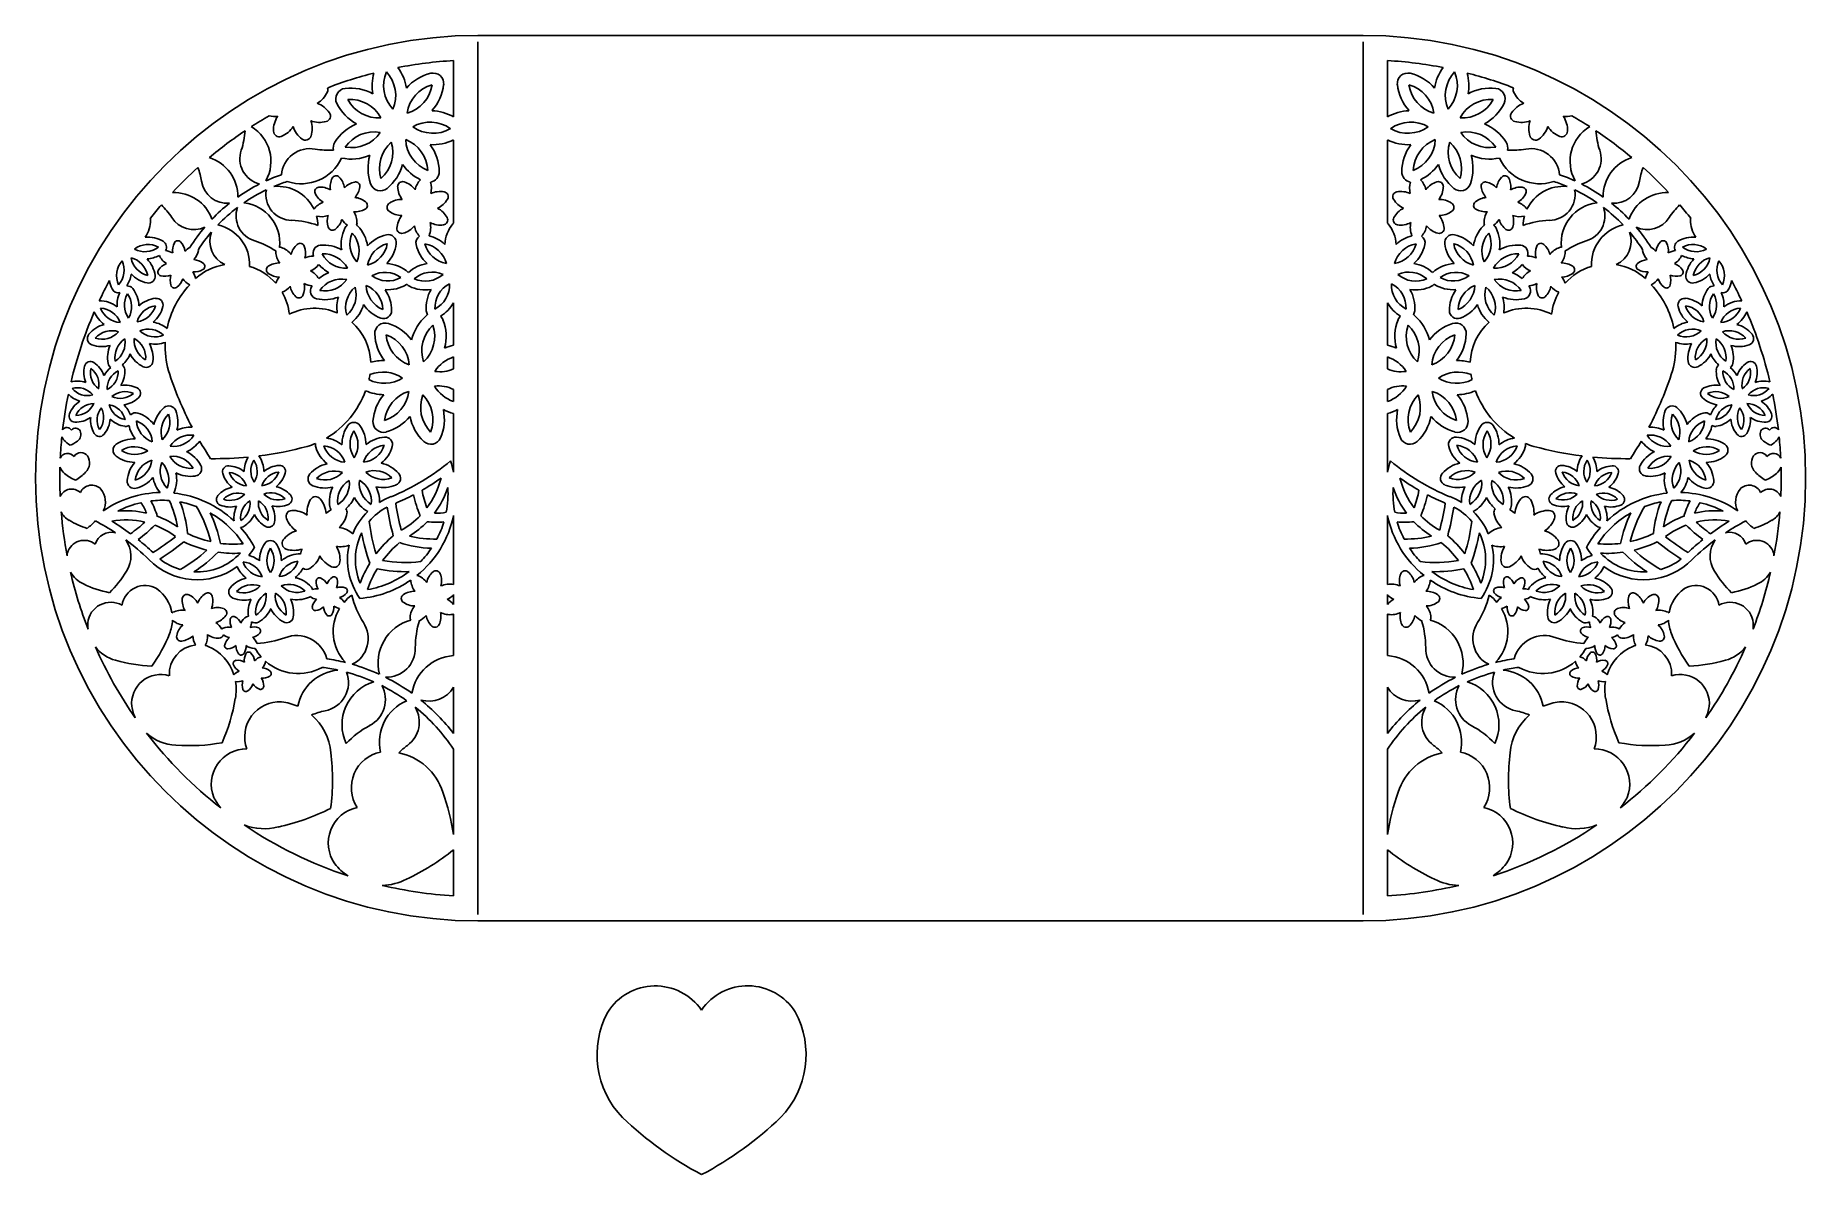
# Model space of a CAD drawing. Extents: x 41 to 331, y 1 to 187.
import ezdxf

# ---------------------------------------------------------------- set-up
doc = ezdxf.new("R2010")
doc.units = 0
doc.layers.get('0').update_dxf_attribs({"linetype": 'CONTINUOUS'})

msp = doc.modelspace()

# ---------------------------------------------------------------- linework, layer by layer
for p, q in [((113.1, 187.2), (258.1, 187.2)), ((113.1, 186.16), (113.1, 43.23)), ((258.1, 186.16), (258.1, 43.23)), ((109.1, 183.08), (109.1, 173.85)), ((262.1, 183.08), (262.1, 173.85)), ((109.1, 170.07), (109.1, 156.44)), ((262.1, 170.07), (262.1, 156.44)), ((109.1, 143.39), (109.1, 136.5)), ((262.1, 143.39), (262.1, 136.5)), ((109.1, 134.55), (109.1, 132.58)), ((262.1, 134.55), (262.1, 132.58)), ((109.1, 129.24), (109.1, 127.25)), ((262.1, 129.24), (262.1, 127.25)), ((109.1, 125.3), (109.1, 115.66)), ((262.1, 125.3), (262.1, 115.66)), ((109.1, 108.57), (109.1, 97.29)), ((262.1, 108.57), (262.1, 97.29)), ((109.1, 95.63), (109.1, 94.02)), ((262.1, 95.63), (262.1, 94.02)), ((109.1, 92.43), (109.1, 85.65)), ((262.1, 92.43), (262.1, 85.65)), ((109.1, 80.47), (109.1, 72.89)), ((262.1, 80.47), (262.1, 72.89)), ((109.1, 70.31), (109.1, 56.33)), ((262.1, 70.31), (262.1, 56.33)), ((109.1, 53.86), (109.1, 46.32)), ((262.1, 53.86), (262.1, 46.32)), ((113.1, 42.2), (258.1, 42.2))]:
    msp.add_line(p, q)
for centre, radius, start, end in [((113.1, 114.7), 72.5, 90, 270), ((258.1, 114.7), 72.5, 270, 90), ((113.1, 114.7), 68.5, 93.3476, 101.0625), ((258.1, 114.7), 68.5, 78.9375, 86.6524), ((113.1, 114.7), 68.5, 104.4127, 111.0662), ((103.35, 179), 7.58, 164.4034, 190.5825), ((103.35, 179), 5.71, 157.0174, 222.8813), ((93.91, 177.35), 5.71, 337.0174, 42.8813), ((93.91, 177.35), 7.58, 9.3162, 37.1384), ((107.12, 173.62), 7.58, 103.3189, 139.1539), ((105.77, 179.32), 1.72, 353.7226, 103.3189), ((265.42, 179.32), 1.72, 76.6811, 186.2774), ((264.07, 173.62), 7.58, 40.8461, 76.6811), ((277.28, 177.35), 7.58, 142.8616, 170.6838), ((277.28, 177.35), 5.71, 137.1187, 202.9826), ((267.84, 179), 5.71, 317.1187, 22.9826), ((267.84, 179), 7.58, 349.4175, 15.5966), ((258.1, 114.7), 68.5, 68.9338, 75.5873), ((84.67, 179.62), 4.12, 300.4425, 336.2775), ((87.58, 178.34), 0.932, 336.2775, 17.4008), ((91.52, 176.82), 1.72, 96.5797, 206.1761), ((92.19, 171), 7.58, 60.7447, 96.5797), ((107.12, 173.62), 5.71, 105.5888, 171.4527), ((99.94, 179.97), 5.71, 285.5888, 351.4527), ((99.94, 179.97), 7.58, 317.8876, 353.7226), ((271.25, 179.97), 7.58, 186.2774, 222.1124), ((264.07, 173.62), 5.71, 8.5473, 74.4112), ((271.25, 179.97), 5.71, 188.5473, 254.4112), ((279, 171), 7.58, 83.4203, 119.2553), ((279.67, 176.82), 1.72, 333.8239, 83.4203), ((283.61, 178.34), 0.932, 162.5992, 203.7225), ((286.52, 179.62), 4.12, 203.7225, 239.5575), ((113.1, 114.7), 68.5, 119.9632, 122.8223), ((79.86, 178.04), 4.12, 256.2313, 275.9946), ((85.37, 172.2), 4.12, 34.4453, 70.2803), ((87.99, 174), 0.932, 284.8489, 34.4453), ((96.78, 179.41), 7.58, 206.1761, 242.0111), ((92.19, 171), 5.71, 28.4459, 94.3099), ((96.78, 179.41), 5.71, 208.4459, 274.3099), ((105.27, 167.3), 7.58, 59.6789, 87.7253), ((265.92, 167.3), 7.58, 92.2747, 120.3211), ((279, 171), 5.71, 85.6901, 151.5541), ((274.41, 179.41), 5.71, 265.6901, 331.5541), ((274.41, 179.41), 7.58, 297.9889, 333.8239), ((283.2, 174), 0.932, 145.5547, 255.1511), ((285.82, 172.2), 4.12, 109.7197, 145.5547), ((291.33, 178.04), 4.12, 264.0054, 283.7687), ((258.1, 114.7), 68.5, 57.1777, 60.0368), ((113.1, 114.7), 68.5, 123.8333, 129.9764), ((60.58, 172.79), 14.43, 342.3518, 355.2729), ((72.56, 166.59), 6.62, 330.879, 59.0752), ((83.71, 171.66), 4.12, 146.1568, 181.9918), ((80.53, 171.54), 0.932, 181.9918, 291.5881), ((79.36, 174.5), 4.12, 291.5881, 327.4231), ((86.75, 173.53), 4.12, 197.5854, 233.4204), ((81.81, 171.91), 4.12, 343.0167, 18.8517), ((87.18, 177.08), 4.12, 249.014, 284.8489), ((96.08, 165.69), 7.58, 112.1733, 148.0083), ((96.08, 165.69), 5.71, 79.8745, 145.7384), ((92.37, 174.53), 5.71, 259.8745, 325.7384), ((105.27, 167.3), 5.71, 54.1602, 120.0242), ((105.75, 176.88), 5.71, 234.1602, 300.0242), ((265.92, 167.3), 5.71, 59.9758, 125.8398), ((265.44, 176.88), 5.71, 239.9758, 305.8398), ((275.11, 165.69), 5.71, 34.2616, 100.1255), ((278.82, 174.53), 5.71, 214.2616, 280.1255), ((275.11, 165.69), 7.58, 31.9917, 67.8267), ((284.02, 177.08), 4.12, 255.1511, 290.986), ((289.38, 171.91), 4.12, 161.1483, 196.9833), ((284.44, 173.53), 4.12, 306.5796, 342.4146), ((291.83, 174.5), 4.12, 212.5769, 248.4119), ((290.66, 171.54), 0.932, 248.4119, 358.0082), ((287.48, 171.66), 4.12, 358.0082, 33.8432), ((298.63, 166.59), 6.62, 120.9248, 209.121), ((310.61, 172.79), 14.43, 184.7271, 197.6482), ((258.1, 114.7), 68.5, 50.0236, 56.1667), ((78.32, 167), 4.24, 160.4905, 256.4222), ((85.56, 164), 4.67, 79.2514, 175.2024), ((84.85, 170.98), 0.932, 233.4204, 343.0167), ((88.88, 184.26), 15.87, 261.1127, 272.0115), ((91.11, 168.8), 1.72, 148.0083, 193.354), ((102.66, 165.43), 5.71, 131.3031, 197.167), ((93.43, 168.04), 5.71, 311.3031, 17.167), ((99.17, 164.82), 5.71, 2.7316, 68.5956), ((106.96, 170.41), 5.71, 182.7316, 248.5956), ((105.75, 176.88), 7.58, 266.459, 296.1495), ((99.17, 164.82), 7.58, 0.4618, 36.2968), ((265.44, 176.88), 7.58, 243.8505, 273.541), ((272.02, 164.82), 7.58, 143.7032, 179.5382), ((272.02, 164.82), 5.71, 111.4044, 177.2684), ((264.23, 170.41), 5.71, 291.4044, 357.2684), ((277.76, 168.04), 5.71, 162.833, 228.6969), ((268.53, 165.43), 5.71, 342.833, 48.6969), ((280.08, 168.8), 1.72, 346.646, 31.9917), ((282.31, 184.26), 15.87, 267.9885, 278.8873), ((285.63, 164), 4.67, 4.7976, 100.7486), ((286.34, 170.98), 0.932, 196.9833, 306.5796), ((292.87, 167), 4.24, 283.5778, 19.5095), ((113.1, 114.7), 68.5, 132.0463, 136.9427), ((53.63, 160.71), 14.43, 10.3851, 19.6756), ((67.13, 160.87), 6.62, 358.7679, 72.8039), ((84.15, 170.19), 7.28, 251.6415, 335.048), ((92.37, 174.53), 7.58, 257.6585, 293.4396), ((102.66, 165.43), 7.58, 163.6019, 199.4369), ((93.43, 168.04), 7.58, 309.0332, 344.8682), ((106.96, 170.41), 7.58, 215.0305, 244.328), ((264.23, 170.41), 7.58, 295.672, 324.9695), ((277.76, 168.04), 7.58, 195.1318, 230.9668), ((268.53, 165.43), 7.58, 340.5631, 16.3981), ((278.82, 174.53), 7.58, 246.5604, 282.3415), ((287.04, 170.19), 7.28, 204.952, 288.3585), ((304.06, 160.87), 6.62, 107.1961, 181.2321), ((317.56, 160.71), 14.43, 160.3244, 169.6149), ((258.1, 114.7), 68.5, 43.0573, 47.9537), ((72.02, 163.94), 4.24, 188.5237, 275.054), ((90.34, 137.12), 28.86, 116.8097, 125.11), ((90.34, 137.12), 28.86, 109.0773, 114.5664), ((90.34, 137.12), 27.51, 107.9749, 112.8884), ((80.27, 155.87), 6.62, 25.5942, 95.4204), ((92.04, 162.4), 3.16, 152.9992, 188.8342), ((89.86, 163.51), 0.716, 43.4028, 152.9992), ((88.09, 161.83), 3.16, 7.5678, 43.4028), ((93.55, 160.1), 3.16, 101.5706, 137.4056), ((93.05, 162.5), 0.716, 351.9743, 101.5706), ((97.13, 163.48), 1.72, 199.4369, 309.0332), ((100.75, 162.45), 0.814, 72.6059, 182.2023), ((103.53, 162.55), 3.59, 182.2023, 218.0373), ((99.92, 159.8), 3.59, 36.7709, 72.6059), ((106.29, 161.11), 3.59, 136.7489, 166.6087), ((105.04, 164.87), 1.72, 280.3659, 0.4618), ((101.89, 162.22), 3.59, 345.3424, 15.5758), ((266.15, 164.87), 1.72, 179.5382, 259.6341), ((269.3, 162.22), 3.59, 164.4242, 194.6576), ((264.9, 161.11), 3.59, 13.3913, 43.2511), ((271.27, 159.8), 3.59, 107.3941, 143.2291), ((270.44, 162.45), 0.814, 357.7977, 107.3941), ((267.66, 162.55), 3.59, 321.9627, 357.7977), ((274.06, 163.48), 1.72, 230.9668, 340.5631), ((278.14, 162.5), 0.716, 78.4294, 188.0257), ((277.65, 160.1), 3.16, 42.5944, 78.4294), ((283.1, 161.83), 3.16, 136.5972, 172.4322), ((281.33, 163.51), 0.716, 27.0008, 136.5972), ((279.15, 162.4), 3.16, 351.1658, 27.0008), ((290.92, 155.87), 6.62, 84.5796, 154.4058), ((280.85, 137.12), 27.51, 67.1116, 72.0251), ((280.85, 137.12), 28.86, 65.4336, 70.9227), ((280.85, 137.12), 28.86, 54.89, 63.1903), ((299.17, 163.94), 4.24, 264.946, 351.4763), ((63.3, 154.85), 6.62, 19.8971, 92.2447), ((90.34, 137.12), 28.86, 128.4654, 136.166), ((90.34, 137.12), 27.51, 115.664, 124.5087), ((74.01, 153.21), 6.62, 353.808, 83.5122), ((82.6, 161.15), 4.24, 169.6883, 269.7721), ((88.84, 156.94), 3.16, 110.425, 145.5264), ((87.08, 161.64), 0.716, 94.8314, 204.4277), ((89.31, 162.65), 3.16, 204.4277, 240.2627), ((87.29, 159.2), 3.16, 58.9964, 94.8314), ((90.63, 162.84), 3.16, 316.1393, 351.9743), ((92.69, 157.5), 3.16, 50.142, 85.977), ((94.26, 159.37), 0.716, 300.5457, 50.142), ((99.03, 159.05), 0.814, 124.0345, 233.6308), ((100.59, 156.75), 3.59, 88.1995, 124.0345), ((106.89, 158.05), 3.59, 79.3451, 115.1801), ((105.01, 162.19), 3.59, 293.9138, 329.7488), ((107.41, 160.79), 0.814, 329.7488, 79.3451), ((263.78, 160.79), 0.814, 100.6549, 210.2512), ((266.19, 162.19), 3.59, 210.2512, 246.0862), ((264.3, 158.05), 3.59, 64.8199, 100.6549), ((270.6, 156.75), 3.59, 55.9655, 91.8005), ((272.16, 159.05), 0.814, 306.3692, 55.9655), ((276.93, 159.37), 0.716, 129.858, 239.4543), ((278.5, 157.5), 3.16, 94.023, 129.858), ((280.56, 162.84), 3.16, 188.0257, 223.8607), ((283.9, 159.2), 3.16, 85.1686, 121.0036), ((281.88, 162.65), 3.16, 299.7373, 335.5723), ((282.35, 156.94), 3.16, 34.4736, 69.575), ((284.11, 161.64), 0.716, 335.5723, 85.1686), ((288.59, 161.15), 4.24, 270.2279, 10.3117), ((297.18, 153.21), 6.62, 96.4878, 186.192), ((280.85, 137.12), 27.51, 55.4913, 64.336), ((280.85, 137.12), 28.86, 43.834, 51.5346), ((307.89, 154.85), 6.62, 87.7553, 160.1029), ((54.59, 156.91), 4.86, 325.4948, 1.3298), ((113.1, 114.7), 68.5, 139.2202, 141.5899), ((58.35, 156.99), 1.1, 1.3298, 13.8548), ((51.04, 149.23), 14.43, 34.3478, 45.0677), ((66.52, 159.64), 4.24, 212.4864, 295.7832), ((90.34, 137.12), 27.51, 127.2334, 136.1769), ((77.71, 157.64), 4.24, 161.0634, 253.7564), ((82.06, 142.5), 14.43, 70.4619, 87.9107), ((87.41, 160.67), 3.16, 256.2694, 291.6913), ((80.27, 155.87), 6.62, 1.8988, 15.1398), ((91.58, 156.75), 3.16, 161.8536, 197.6885), ((87.77, 157.95), 3.16, 307.2849, 343.1199), ((93.44, 158.77), 3.16, 213.2821, 236.9314), ((93.02, 161.48), 3.16, 264.7107, 300.5457), ((90.12, 156.54), 3.16, 358.7135, 34.5484), ((100.68, 161.29), 3.59, 233.6308, 269.4658), ((103.38, 155.37), 3.59, 139.6281, 175.4631), ((104.87, 155.68), 3.59, 27.9166, 63.7515), ((107.33, 156.98), 0.814, 278.3202, 27.9166), ((263.86, 156.98), 0.814, 152.0834, 261.6798), ((266.32, 155.68), 3.59, 116.2485, 152.0834), ((270.51, 161.29), 3.59, 270.5342, 306.3692), ((267.81, 155.37), 3.59, 4.5369, 40.3719), ((278.17, 161.48), 3.16, 239.4543, 275.2893), ((281.07, 156.54), 3.16, 145.4516, 181.2865), ((277.75, 158.77), 3.16, 303.0686, 326.7179), ((283.42, 157.95), 3.16, 196.8801, 232.7151), ((283.78, 160.67), 3.16, 248.3087, 283.7306), ((279.61, 156.75), 3.16, 342.3115, 18.1464), ((290.92, 155.87), 6.62, 164.8602, 178.1012), ((289.13, 142.5), 14.43, 92.0893, 109.5381), ((293.48, 157.64), 4.24, 286.2436, 18.9366), ((280.85, 137.12), 27.51, 43.8231, 52.7666), ((304.67, 159.64), 4.24, 244.2168, 327.5136), ((320.15, 149.23), 14.43, 134.9323, 145.6522), ((258.1, 114.7), 68.5, 38.4101, 40.7798), ((312.84, 156.99), 1.1, 166.1452, 178.6702), ((316.6, 156.91), 4.86, 178.6702, 214.5052), ((59.05, 149.31), 4.86, 59.4976, 95.3326), ((90.34, 137.12), 28.86, 139.5916, 147.8227), ((90.34, 137.12), 27.51, 139.5218, 146.8716), ((73.4, 153.52), 4.24, 159.8689, 245.2917), ((69.06, 149.7), 6.62, 357.1848, 77.4964), ((89.25, 156.01), 0.716, 197.6885, 307.2849), ((96.52, 153.05), 5.83, 153.7431, 189.5781), ((92.47, 155.04), 1.32, 125.2379, 153.7431), ((96.52, 153.05), 4.39, 156.013, 221.8769), ((89.24, 151.9), 4.39, 336.013, 41.8769), ((92.57, 156.48), 0.716, 331.8801, 358.7135), ((92.47, 155.04), 1.32, 44.1468, 56.8482), ((89.24, 151.9), 5.83, 8.3118, 44.1468), ((99.35, 148.85), 5.83, 102.3145, 138.1495), ((98.39, 153.26), 1.32, 352.7182, 102.3145), ((100.61, 155.59), 0.814, 175.4631, 285.0594), ((99.89, 158.27), 3.59, 285.0594, 320.8944), ((106.2, 156.7), 3.59, 191.0567, 221.6334), ((104.26, 153.22), 1.32, 124.1114, 192.0724), ((101.76, 155.78), 3.59, 337.5326, 12.323), ((103.67, 148.74), 5.83, 46.641, 76.0331), ((106.93, 159.73), 3.59, 242.4852, 278.3202), ((113.49, 152.63), 5.83, 140.6438, 176.4788), ((110.01, 155.49), 1.32, 133.5962, 140.6438), ((261.18, 155.49), 1.32, 39.3562, 46.4038), ((257.7, 152.63), 5.83, 3.5212, 39.3562), ((267.52, 148.74), 5.83, 103.9669, 133.359), ((264.26, 159.73), 3.59, 261.6798, 297.5148), ((269.43, 155.78), 3.59, 167.677, 202.4674), ((264.99, 156.7), 3.59, 318.3666, 348.9433), ((266.93, 153.22), 1.32, 347.9276, 55.8886), ((271.3, 158.27), 3.59, 219.1056, 254.9406), ((270.58, 155.59), 0.814, 254.9406, 4.5369), ((272.8, 153.26), 1.32, 77.6855, 187.2818), ((271.84, 148.85), 5.83, 41.8505, 77.6855), ((281.95, 151.9), 5.83, 135.8532, 171.6882), ((281.95, 151.9), 4.39, 138.1231, 203.987), ((278.72, 155.04), 1.32, 123.1518, 135.8532), ((278.63, 156.48), 0.716, 181.2865, 208.1199), ((274.67, 153.05), 4.39, 318.1231, 23.987), ((278.72, 155.04), 1.32, 26.2569, 54.7621), ((274.67, 153.05), 5.83, 350.4219, 26.2569), ((281.94, 156.01), 0.716, 232.7151, 342.3115), ((302.13, 149.7), 6.62, 102.5036, 182.8152), ((297.79, 153.52), 4.24, 294.7083, 20.1311), ((280.85, 137.12), 27.51, 33.1284, 40.4782), ((280.85, 137.12), 28.86, 32.1773, 40.4084), ((312.14, 149.31), 4.86, 84.6674, 120.5024), ((59.05, 149.31), 3.66, 61.7674, 127.6314), ((58.55, 155.44), 3.66, 241.7674, 307.6314), ((58.55, 155.44), 4.86, 274.0663, 298.9516), ((63.44, 152.23), 2.74, 202.341, 240.2627), ((60.96, 152.55), 1.1, 328.0399, 59.4976), ((61.68, 149.23), 2.74, 58.9964, 85.6372), ((65.81, 152.01), 2.74, 152.9992, 188.8342), ((63.92, 152.97), 0.621, 43.4028, 152.9992), ((62.37, 151.51), 2.74, 7.5678, 43.4028), ((67.11, 150.02), 2.74, 115.8432, 137.4056), ((64.59, 152.39), 2.74, 316.1393, 351.9743), ((66.69, 152.1), 0.621, 351.9743, 5.1321), ((72.04, 139.86), 14.43, 56.6378, 71.8951), ((80.68, 151.79), 0.716, 170.1867, 181.8137), ((83.12, 151.86), 3.16, 181.8137, 217.6487), ((80.68, 151.79), 0.716, 72.2174, 97.1452), ((79.93, 149.46), 3.16, 36.3824, 72.2174), ((85.55, 150.58), 3.16, 130.3852, 166.2202), ((83.96, 152.44), 0.716, 20.7888, 130.3852), ((81.68, 151.57), 3.16, 344.9538, 20.7888), ((86.06, 147.89), 3.16, 88.049, 114.7916), ((87.39, 151.53), 1.32, 95.5753, 201.4969), ((87.83, 147.04), 5.83, 59.7403, 95.5753), ((87.83, 147.04), 4.39, 27.4415, 93.3055), ((91.48, 153.45), 4.39, 207.4415, 273.3055), ((99.35, 148.85), 4.39, 104.5844, 170.4483), ((93.91, 153.83), 4.39, 284.5844, 350.4483), ((93.91, 153.83), 5.83, 316.8832, 352.7182), ((108.67, 154.16), 5.83, 192.0724, 227.9074), ((108.67, 154.16), 4.39, 194.3422, 260.2062), ((103.67, 148.74), 4.39, 14.3422, 80.2062), ((262.52, 154.16), 4.39, 279.7938, 345.6578), ((267.52, 148.74), 4.39, 99.7938, 165.6578), ((262.52, 154.16), 5.83, 312.0926, 347.9276), ((277.28, 153.83), 5.83, 187.2818, 223.1168), ((271.84, 148.85), 4.39, 9.5517, 75.4156), ((277.28, 153.83), 4.39, 189.5517, 255.4156), ((283.36, 147.04), 4.39, 86.6945, 152.5585), ((279.72, 153.45), 4.39, 266.6945, 332.5585), ((283.36, 147.04), 5.83, 84.4247, 120.2597), ((283.8, 151.53), 1.32, 338.5031, 84.4247), ((285.14, 147.89), 3.16, 65.2084, 91.951), ((289.51, 151.57), 3.16, 159.2112, 195.0462), ((287.23, 152.44), 0.716, 49.6148, 159.2112), ((285.64, 150.58), 3.16, 13.7798, 49.6148), ((291.26, 149.46), 3.16, 107.7826, 143.6176), ((290.51, 151.79), 0.716, 82.8548, 107.7826), ((288.07, 151.86), 3.16, 322.3513, 358.1863), ((299.15, 139.86), 14.43, 108.1049, 123.3622), ((290.51, 151.79), 0.716, 358.1863, 9.8133), ((304.5, 152.1), 0.621, 174.8679, 188.0257), ((306.6, 152.39), 2.74, 188.0257, 223.8607), ((304.08, 150.02), 2.74, 42.5944, 64.1568), ((308.82, 151.51), 2.74, 136.5972, 172.4322), ((307.27, 152.97), 0.621, 27.0008, 136.5972), ((305.38, 152.01), 2.74, 351.1658, 27.0008), ((309.51, 149.23), 2.74, 94.3628, 121.0036), ((307.75, 152.23), 2.74, 299.7373, 337.659), ((310.23, 152.55), 1.1, 120.5024, 211.9601), ((312.64, 155.44), 4.86, 241.0484, 265.9337), ((312.14, 149.31), 3.66, 52.3686, 118.2326), ((312.64, 155.44), 3.66, 232.3686, 298.2326), ((57.55, 147.9), 3.66, 138.9103, 204.7743), ((51.47, 148.77), 3.66, 318.9103, 24.7743), ((51.47, 148.8), 4.86, 327.2582, 351.1524), ((55.39, 147.22), 3.66, 10.3389, 76.2028), ((59.86, 151.43), 3.66, 190.3389, 256.2028), ((59.86, 151.43), 4.86, 222.6377, 258.4727), ((55.39, 147.22), 4.86, 8.069, 43.904), ((59.11, 147.75), 1.1, 258.4727, 8.069), ((61.27, 148.45), 0.621, 146.26, 255.8563), ((63.03, 147.27), 2.74, 110.425, 146.26), ((61.79, 150.51), 2.74, 255.8563, 291.6913), ((65.41, 147.11), 2.74, 161.8536, 197.6885), ((66.65, 151.21), 2.74, 264.7107, 300.5457), ((64.14, 146.92), 2.74, 9.862, 34.5484), ((66.37, 147.75), 2.74, 50.142, 85.977), ((73.02, 140.54), 9.23, 98.6939, 132.0505), ((67.73, 149.38), 0.621, 300.5457, 50.142), ((73.02, 140.54), 9.23, 41.095, 73.2989), ((79.15, 148.81), 0.716, 123.646, 233.2423), ((80.61, 150.77), 3.16, 233.2423, 269.0773), ((80.5, 146.78), 3.16, 87.811, 123.646), ((84.42, 151.53), 3.16, 293.5253, 324.7299), ((84.26, 145.81), 3.16, 29.7679, 63.363), ((91.48, 153.45), 5.83, 219.8988, 241.0067), ((90.75, 142.91), 5.83, 111.1689, 129.9618), ((97.84, 144.02), 4.39, 53.1558, 119.0198), ((97.84, 144.02), 5.83, 48.6872, 86.7209), ((105.58, 144.06), 5.83, 98.0696, 131.853), ((105.58, 144.06), 4.39, 65.7708, 131.6348), ((104.46, 151.35), 4.39, 245.7708, 311.6348), ((265.61, 144.06), 4.39, 48.3652, 114.2292), ((266.73, 151.35), 4.39, 228.3652, 294.2292), ((265.61, 144.06), 5.83, 48.147, 81.9304), ((273.35, 144.02), 5.83, 93.2791, 131.3128), ((273.35, 144.02), 4.39, 60.9802, 126.8442), ((279.72, 153.45), 5.83, 298.9933, 320.1012), ((280.44, 142.91), 5.83, 50.0382, 68.8311), ((286.93, 145.81), 3.16, 116.637, 150.2321), ((286.77, 151.53), 3.16, 215.2701, 246.4747), ((290.69, 146.78), 3.16, 56.354, 92.189), ((290.58, 150.77), 3.16, 270.9227, 306.7577), ((298.17, 140.54), 9.23, 106.7011, 138.905), ((292.04, 148.81), 0.716, 306.7577, 56.354), ((298.17, 140.54), 9.23, 47.9495, 81.3061), ((303.46, 149.38), 0.621, 129.858, 239.4543), ((304.82, 147.75), 2.74, 94.023, 129.858), ((304.54, 151.21), 2.74, 239.4543, 275.2893), ((307.05, 146.92), 2.74, 145.4516, 170.138), ((309.4, 150.51), 2.74, 248.3087, 284.1437), ((305.78, 147.11), 2.74, 342.3115, 18.1464), ((308.16, 147.27), 2.74, 33.74, 69.575), ((309.92, 148.45), 0.621, 284.1437, 33.74), ((312.08, 147.75), 1.1, 171.931, 281.5273), ((315.8, 147.22), 4.86, 136.096, 171.931), ((315.8, 147.22), 3.66, 103.7972, 169.6611), ((311.33, 151.43), 3.66, 283.7972, 349.6611), ((311.33, 151.43), 4.86, 281.5273, 317.3623), ((319.72, 148.8), 4.86, 188.8476, 212.7418), ((319.72, 148.77), 3.66, 155.2257, 221.0897), ((313.64, 147.9), 3.66, 335.2257, 41.0897), ((113.1, 114.7), 68.5, 151.7997, 154.913), ((57.53, 147.79), 4.86, 188.5564, 205.721), ((54.15, 146.16), 1.1, 205.721, 284.7413), ((58.83, 143.05), 4.86, 155.1319, 183.1896), ((55.67, 145.08), 1.1, 37.7583, 95.6864), ((52.7, 142.78), 4.86, 1.9233, 37.7583), ((76.59, 136.27), 14.73, 136.6466, 168.4092), ((63.39, 146.46), 0.621, 197.6885, 307.2849), ((62.1, 148.15), 2.74, 307.2849, 343.1199), ((67.02, 148.86), 2.74, 213.2821, 245.1922), ((82.95, 145.55), 3.16, 139.2396, 160.3705), ((79.9, 148.12), 3.16, 290.5935, 320.5059), ((73.02, 140.54), 9.23, 6.231, 30.0428), ((85.44, 146.7), 3.16, 190.6681, 226.5031), ((81.52, 145.91), 3.16, 336.0995, 11.9344), ((86.1, 149.36), 3.16, 242.0967, 267.2234), ((86.97, 145.36), 1.32, 147.0039, 256.6002), ((90.75, 142.91), 5.83, 145.592, 147.0039), ((90.75, 142.91), 4.39, 78.8701, 144.734), ((88.02, 149.75), 4.39, 258.8701, 324.734), ((95.81, 142.62), 4.39, 130.2987, 196.1626), ((88.75, 144.74), 4.39, 310.2987, 16.1626), ((93.12, 142.19), 4.39, 1.7272, 67.5912), ((99.18, 146.39), 4.39, 181.7272, 247.5912), ((98.34, 151.38), 4.39, 233.1558, 299.0198), ((98.34, 151.38), 5.83, 265.4546, 302.2406), ((93.12, 142.19), 5.83, 359.4574, 35.2924), ((102.45, 147.31), 1.32, 220.8713, 243.501), ((104.46, 151.35), 5.83, 243.501, 279.3359), ((110.44, 142.63), 5.83, 149.4982, 185.3332), ((110.44, 142.63), 4.39, 117.1994, 183.0633), ((104.04, 146.3), 4.39, 297.1994, 3.0633), ((267.15, 146.3), 4.39, 176.9367, 242.8006), ((260.75, 142.63), 4.39, 356.9367, 62.8006), ((266.73, 151.35), 5.83, 260.6641, 296.499), ((260.75, 142.63), 5.83, 354.6668, 30.5018), ((268.74, 147.31), 1.32, 296.499, 319.1287), ((272.85, 151.38), 5.83, 237.7594, 274.5454), ((272.85, 151.38), 4.39, 240.9802, 306.8442), ((278.07, 142.19), 5.83, 144.7076, 180.5426), ((278.07, 142.19), 4.39, 112.4088, 178.2728), ((272.01, 146.39), 4.39, 292.4088, 358.2728), ((282.44, 144.74), 4.39, 163.8374, 229.7013), ((275.38, 142.62), 4.39, 343.8374, 49.7013), ((280.44, 142.91), 4.39, 35.266, 101.1299), ((283.17, 149.75), 4.39, 215.266, 281.1299), ((284.22, 145.36), 1.32, 283.3998, 32.9961), ((285.1, 149.36), 3.16, 272.7766, 297.9033), ((280.44, 142.91), 5.83, 32.9961, 34.408), ((289.67, 145.91), 3.16, 168.0656, 203.9005), ((285.75, 146.7), 3.16, 313.4969, 349.3319), ((291.29, 148.12), 3.16, 219.4941, 249.4065), ((298.17, 140.54), 9.23, 149.9572, 173.769), ((288.24, 145.55), 3.16, 19.6295, 40.7604), ((294.6, 136.27), 14.73, 11.5908, 43.3534), ((304.17, 148.86), 2.74, 294.8078, 326.7179), ((309.09, 148.15), 2.74, 196.8801, 232.7151), ((307.8, 146.46), 0.621, 232.7151, 342.3115), ((318.49, 142.78), 4.86, 142.2417, 178.0767), ((315.52, 145.08), 1.1, 84.3136, 142.2417), ((317.05, 146.16), 1.1, 255.2587, 334.279), ((312.36, 143.05), 4.86, 356.8104, 24.8681), ((313.66, 147.79), 4.86, 334.279, 351.4436), ((258.1, 114.7), 68.5, 25.087, 28.2003), ((51.08, 138.88), 4.86, 53.3519, 90.2806), ((51.08, 138.88), 3.66, 21.053, 86.917), ((54.69, 143.85), 3.66, 201.053, 266.917), ((58.83, 143.05), 3.66, 149.6245, 215.4884), ((52.7, 142.78), 3.66, 329.6245, 35.4884), ((56.75, 143.94), 3.66, 278.1959, 344.0598), ((60.79, 139.32), 3.66, 98.1959, 164.0598), ((60.79, 139.32), 4.86, 95.926, 131.761), ((56.75, 143.94), 4.86, 310.4947, 346.3297), ((60.4, 143.05), 1.1, 346.3297, 95.926), ((86.32, 133.3), 9.23, 66.2432, 116.6003), ((83.76, 144.92), 0.716, 226.5031, 336.0995), ((88.02, 149.75), 5.83, 256.6002, 292.4352), ((95.81, 142.62), 5.83, 162.5975, 188.6557), ((88.75, 144.74), 5.83, 309.0797, 343.8638), ((99.18, 146.39), 5.83, 214.0261, 249.861), ((97.63, 142.15), 1.32, 249.861, 359.4574), ((104.04, 146.3), 5.83, 300.0269, 330.0346), ((267.15, 146.3), 5.83, 209.9654, 239.9731), ((273.56, 142.15), 1.32, 180.5426, 290.139), ((272.01, 146.39), 5.83, 290.139, 325.9739), ((282.44, 144.74), 5.83, 196.1362, 230.9203), ((283.17, 149.75), 5.83, 247.5648, 283.3998), ((275.38, 142.62), 5.83, 351.3443, 17.4025), ((284.87, 133.3), 9.23, 63.3997, 113.7568), ((287.43, 144.92), 0.716, 203.9005, 313.4969), ((310.79, 143.05), 1.1, 84.074, 193.6703), ((314.44, 143.94), 4.86, 193.6703, 229.5053), ((310.4, 139.32), 4.86, 48.239, 84.074), ((314.44, 143.94), 3.66, 195.9402, 261.8041), ((310.4, 139.32), 3.66, 15.9402, 81.8041), ((318.49, 142.78), 3.66, 144.5116, 210.3755), ((312.36, 143.05), 3.66, 324.5116, 30.3755), ((320.11, 138.88), 3.66, 93.083, 158.947), ((316.5, 143.85), 3.66, 273.083, 338.947), ((320.11, 138.88), 4.86, 89.7194, 126.6481), ((113.1, 114.7), 68.5, 156.5872, 166.6781), ((53.12, 135.19), 4.86, 104.7804, 140.6154), ((54.69, 143.85), 4.86, 203.4555, 234.6182), ((59.09, 135.46), 4.86, 50.8532, 80.3325), ((86.32, 133.3), 9.23, 2.3853, 48.6109), ((97.9, 138.39), 1.72, 72.6059, 182.2023), ((96.15, 132.8), 7.58, 36.7709, 72.6059), ((109.6, 135.58), 7.58, 130.7737, 166.6087), ((109.6, 135.58), 5.71, 133.0435, 198.9075), ((100.3, 137.9), 5.71, 313.0435, 18.9075), ((105.94, 142.21), 1.32, 185.3332, 214.0195), ((105.77, 140.02), 1.72, 122.2548, 130.7737), ((105.77, 140.02), 1.72, 21.1773, 45.8806), ((100.3, 137.9), 7.58, 345.3424, 21.1773), ((270.89, 137.9), 7.58, 158.8227, 194.6576), ((265.42, 140.02), 1.72, 134.1194, 158.8227), ((270.89, 137.9), 5.71, 161.0925, 226.9565), ((261.59, 135.58), 5.71, 341.0925, 46.9565), ((265.25, 142.21), 1.32, 325.9805, 354.6668), ((265.42, 140.02), 1.72, 49.2263, 57.7452), ((261.59, 135.58), 7.58, 13.3913, 49.2263), ((275.04, 132.8), 7.58, 107.3941, 143.2291), ((273.29, 138.39), 1.72, 357.7977, 107.3941), ((284.87, 133.3), 9.23, 131.3891, 177.6147), ((312.1, 135.46), 4.86, 99.6675, 129.1468), ((316.5, 143.85), 4.86, 305.3818, 336.5445), ((318.07, 135.19), 4.86, 39.3846, 75.2196), ((258.1, 114.7), 68.5, 13.3219, 23.4128), ((50.21, 137.58), 1.1, 140.6154, 250.2118), ((51.49, 141.11), 4.86, 250.2118, 286.0467), ((53.12, 135.19), 3.66, 72.4816, 138.3456), ((51.49, 141.11), 3.66, 252.4816, 318.3456), ((57.28, 134.48), 4.86, 156.209, 192.044), ((57.28, 134.48), 3.66, 123.9102, 189.7741), ((51.63, 136.9), 3.66, 303.9102, 9.7741), ((60.42, 137.29), 3.66, 175.3387, 241.2027), ((55.01, 134.38), 3.66, 355.3387, 61.2027), ((59.09, 135.46), 3.66, 46.7673, 112.6313), ((60.19, 141.5), 3.66, 226.7673, 292.6313), ((60.19, 141.5), 4.86, 259.0661, 290.2822), ((55.01, 134.38), 4.86, 353.0689, 28.9039), ((76.59, 136.27), 14.73, 177.3659, 195.7148), ((103.76, 138.62), 7.58, 182.2023, 218.0373), ((103.76, 138.62), 5.71, 184.4721, 250.3361), ((96.15, 132.8), 5.71, 4.4721, 70.3361), ((110.86, 129.12), 7.58, 103.4436, 115.1801), ((260.33, 129.12), 7.58, 64.8199, 76.5564), ((267.43, 138.62), 5.71, 289.6639, 355.5279), ((275.04, 132.8), 5.71, 109.6639, 175.5279), ((267.43, 138.62), 7.58, 321.9627, 357.7977), ((294.6, 136.27), 14.73, 344.2852, 2.6341), ((311, 141.5), 4.86, 249.7178, 280.9339), ((312.1, 135.46), 3.66, 67.3687, 133.2327), ((311, 141.5), 3.66, 247.3687, 313.2327), ((316.18, 134.38), 4.86, 151.0961, 186.9311), ((316.18, 134.38), 3.66, 118.7973, 184.6613), ((310.77, 137.29), 3.66, 298.7973, 4.6613), ((319.56, 136.9), 3.66, 170.2259, 236.0898), ((313.91, 134.48), 3.66, 350.2259, 56.0898), ((318.07, 135.19), 3.66, 41.6544, 107.5184), ((319.7, 141.11), 3.66, 221.6544, 287.5184), ((319.7, 141.11), 4.86, 253.9533, 289.7882), ((313.91, 134.48), 4.86, 347.956, 23.791), ((320.98, 137.58), 1.1, 289.7882, 39.3846), ((49.62, 132.82), 0.991, 56.1425, 165.7388), ((47.73, 130.01), 4.37, 20.3075, 56.1425), ((53.6, 133.7), 1.1, 192.044, 233.6367), ((51.63, 136.9), 4.86, 311.1326, 337.4753), ((60.42, 137.29), 4.86, 207.6376, 243.4725), ((58.74, 133.93), 1.1, 243.4725, 353.0689), ((97.55, 126.37), 7.58, 88.1995, 105.3636), ((110.86, 129.12), 5.71, 107.9813, 147.4789), ((260.33, 129.12), 5.71, 32.5211, 72.0187), ((273.64, 126.37), 7.58, 74.6364, 91.8005), ((312.45, 133.93), 1.1, 186.9311, 296.5275), ((310.77, 137.29), 4.86, 296.5275, 332.3624), ((319.56, 136.9), 4.86, 202.5247, 228.8674), ((317.59, 133.7), 1.1, 306.3633, 347.956), ((323.46, 130.01), 4.37, 123.8575, 159.6925), ((321.57, 132.82), 0.991, 14.2612, 123.8575), ((47.46, 126.23), 4.37, 71.7361, 103.5113), ((52.9, 131.99), 4.37, 165.7388, 201.5738), ((52.9, 131.99), 3.29, 168.0087, 233.8726), ((47.73, 130.01), 3.29, 348.0087, 53.8726), ((55.63, 129.36), 4.37, 127.8322, 150.1452), ((55.63, 129.36), 3.29, 116.5801, 182.4441), ((50.87, 132.16), 3.29, 296.5801, 2.4441), ((50.87, 132.16), 4.37, 328.8789, 4.7139), ((54.24, 132.44), 0.991, 4.7139, 53.627), ((117.56, 149.87), 57.89, 197.6954, 207.6023), ((86.32, 133.3), 9.23, 344.518, 349.7846), ((97.75, 135.95), 5.71, 243.6901, 301.7646), ((97.55, 126.37), 5.71, 55.9007, 112.0871), ((106.88, 137.84), 5.71, 261.615, 292.8713), ((264.31, 137.84), 5.71, 247.1287, 278.385), ((273.64, 126.37), 5.71, 67.9129, 124.0993), ((273.44, 135.95), 5.71, 238.2354, 296.3099), ((284.87, 133.3), 9.23, 190.2154, 195.482), ((253.63, 149.87), 57.89, 332.3977, 342.3046), ((320.33, 132.16), 4.37, 175.2861, 211.1211), ((316.95, 132.44), 0.991, 126.373, 175.2861), ((315.56, 129.36), 3.29, 357.5559, 63.4199), ((320.33, 132.16), 3.29, 177.5559, 243.4199), ((315.56, 129.36), 4.37, 29.8548, 52.1678), ((323.46, 130.01), 3.29, 126.1274, 191.9913), ((318.29, 131.99), 3.29, 306.1274, 11.9913), ((318.29, 131.99), 4.37, 338.4262, 14.2612), ((323.73, 126.23), 4.37, 76.4887, 108.2639), ((113.1, 114.7), 68.5, 168.4123, 173.3532), ((49.14, 131.5), 4.37, 224.0486, 253.0024), ((47.46, 126.23), 3.29, 39.4373, 105.3012), ((49.14, 131.5), 3.29, 219.4373, 285.3012), ((55.27, 125.58), 3.29, 65.1515, 131.0155), ((54.5, 131.05), 3.29, 245.1515, 311.0155), ((55.27, 125.58), 4.37, 62.8817, 98.7167), ((54.5, 131.05), 4.37, 277.4504, 313.2853), ((56.82, 128.59), 0.991, 313.2853, 62.8817), ((80.8, 133.97), 14.73, 300.4922, 340.3563), ((97.75, 135.95), 7.58, 246.0714, 269.4658), ((103.45, 123.46), 7.58, 139.6281, 175.4631), ((96.08, 129.59), 5.71, 287.3293, 353.1932), ((103.45, 123.46), 5.71, 107.3293, 173.1932), ((109.41, 126.26), 5.71, 158.7578, 224.6218), ((100.02, 124.32), 5.71, 338.7578, 44.6218), ((106.6, 124.11), 5.71, 64.0451, 96.0504), ((110.93, 132.66), 5.71, 210.1864, 251.2567), ((264.59, 124.11), 5.71, 83.9496, 115.9549), ((260.26, 132.66), 5.71, 288.7433, 329.8136), ((271.17, 124.32), 5.71, 135.3782, 201.2422), ((261.78, 126.26), 5.71, 315.3782, 21.2422), ((275.11, 129.59), 5.71, 186.8068, 252.6707), ((267.74, 123.46), 5.71, 6.8068, 72.6707), ((273.44, 135.95), 7.58, 270.5342, 293.9286), ((267.74, 123.46), 7.58, 4.5369, 40.3719), ((290.39, 133.97), 14.73, 199.6437, 239.5078), ((314.38, 128.59), 0.991, 117.1183, 226.7147), ((316.7, 131.05), 4.37, 226.7147, 262.5496), ((315.92, 125.58), 4.37, 81.2833, 117.1183), ((315.92, 125.58), 3.29, 48.9845, 114.8485), ((316.7, 131.05), 3.29, 228.9845, 294.8485), ((323.73, 126.23), 3.29, 74.6988, 140.5627), ((322.06, 131.5), 3.29, 254.6988, 320.5627), ((322.06, 131.5), 4.37, 286.9976, 315.9514), ((258.1, 114.7), 68.5, 6.6468, 11.5877), ((47.09, 124.87), 0.991, 158.9996, 268.596), ((50.25, 123.65), 4.37, 123.1646, 158.9996), ((47.17, 128.25), 3.29, 270.8658, 336.7298), ((50.25, 123.65), 3.29, 90.8658, 156.7298), ((54, 124.23), 3.29, 142.2944, 208.1583), ((48.49, 124.69), 3.29, 322.2944, 28.1583), ((52.1, 123.5), 3.29, 13.723, 79.5869), ((55.89, 127.52), 3.29, 193.723, 259.5869), ((52.1, 123.5), 4.37, 20.9202, 47.2881), ((57.03, 124.22), 1.19, 72.6059, 135.2301), ((55.81, 120.35), 5.25, 36.7709, 72.6059), ((65.12, 122.28), 5.25, 130.7737, 166.6087), ((65.12, 122.28), 3.95, 133.0435, 198.9075), ((58.68, 123.88), 3.95, 313.0435, 18.9075), ((62.47, 125.35), 1.19, 21.1773, 130.7737), ((58.68, 123.88), 5.25, 345.3424, 21.1773), ((96.08, 129.59), 7.58, 285.0594, 320.8944), ((109.41, 126.26), 7.58, 191.0567, 226.8916), ((100.02, 124.32), 7.58, 336.488, 12.323), ((110.93, 132.66), 7.58, 242.4852, 255.9958), ((260.26, 132.66), 7.58, 284.0042, 297.5148), ((271.17, 124.32), 7.58, 167.677, 203.512), ((261.78, 126.26), 7.58, 313.1084, 348.9433), ((275.11, 129.59), 7.58, 219.1056, 254.9406), ((312.51, 123.88), 5.25, 158.8227, 194.6576), ((308.72, 125.35), 1.19, 49.2263, 158.8227), ((312.51, 123.88), 3.95, 161.0925, 226.9565), ((306.07, 122.28), 3.95, 341.0925, 46.9565), ((306.07, 122.28), 5.25, 13.3913, 49.2263), ((315.38, 120.35), 5.25, 107.3941, 143.2291), ((314.17, 124.22), 1.19, 44.7699, 107.3941), ((319.09, 123.5), 4.37, 132.7119, 159.0798), ((319.09, 123.5), 3.29, 100.4131, 166.277), ((315.3, 127.52), 3.29, 280.4131, 346.277), ((322.7, 124.69), 3.29, 151.8417, 217.7056), ((317.19, 124.23), 3.29, 331.8417, 37.7056), ((324.02, 128.25), 3.29, 203.2702, 269.1342), ((320.94, 123.65), 3.29, 23.2702, 89.1342), ((320.94, 123.65), 4.37, 21.0004, 56.8354), ((324.1, 124.87), 0.991, 271.404, 21.0004), ((45.76, 122.14), 0.855, 30.4192, 145.651), ((47.16, 122.04), 0.855, 28.1305, 140.7885), ((47.17, 128.25), 4.37, 268.596, 304.431), ((46.67, 121.88), 1.36, 305.9919, 24.0175), ((54, 124.23), 4.37, 174.5932, 210.4282), ((51.08, 122.52), 0.991, 210.4282, 320.0245), ((48.49, 124.69), 4.37, 320.0245, 355.8595), ((55.89, 127.52), 4.37, 226.0218, 261.8568), ((55.41, 124.17), 0.991, 261.8568, 302.1666), ((61.08, 124.38), 5.25, 191.5102, 218.0373), ((61.08, 124.38), 3.95, 184.4721, 250.3361), ((55.81, 120.35), 3.95, 4.4721, 70.3361), ((66, 117.81), 5.25, 87.1376, 115.1801), ((96.17, 120.27), 5.35, 145.2843, 181.1193), ((92.77, 122.62), 1.21, 35.688, 145.2843), ((96.17, 120.27), 4.03, 147.5542, 213.4181), ((89.41, 120.21), 4.03, 327.5542, 33.4181), ((89.41, 120.21), 5.35, 359.853, 35.688), ((97.61, 123.92), 1.72, 175.4631, 285.0594), ((273.59, 123.92), 1.72, 254.9406, 4.5369), ((281.78, 120.21), 5.35, 144.312, 180.147), ((278.42, 122.62), 1.21, 34.7157, 144.312), ((281.78, 120.21), 4.03, 146.5819, 212.4458), ((275.02, 120.27), 4.03, 326.5819, 32.4458), ((275.02, 120.27), 5.35, 358.8807, 34.7157), ((305.19, 117.81), 5.25, 64.8199, 92.8624), ((310.11, 124.38), 3.95, 289.6639, 355.5279), ((315.38, 120.35), 3.95, 109.6639, 175.5279), ((310.11, 124.38), 5.25, 321.9627, 348.4898), ((315.78, 124.17), 0.991, 237.8334, 278.1432), ((315.3, 127.52), 4.37, 278.1432, 313.9782), ((322.7, 124.69), 4.37, 184.1405, 219.9755), ((320.11, 122.52), 0.991, 219.9755, 329.5718), ((317.19, 124.23), 4.37, 329.5718, 5.4068), ((324.02, 128.25), 4.37, 235.569, 271.404), ((324.52, 121.88), 1.36, 155.9825, 234.0081), ((324.03, 122.04), 0.855, 39.2115, 151.8695), ((325.43, 122.14), 0.855, 34.349, 149.5808), ((113.1, 114.7), 68.5, 174.3164, 177.2509), ((46.23, 121.92), 1.36, 198.653, 225.2158), ((49.17, 124.62), 5.36, 223.2352, 237.7229), ((44.17, 125.01), 5.36, 293.4848, 307.9725), ((54.51, 119.26), 1.19, 124.0345, 233.6308), ((56.78, 115.9), 5.25, 88.1995, 124.0345), ((56.78, 115.9), 3.95, 55.9007, 121.7646), ((56.92, 122.53), 3.95, 235.9007, 301.7646), ((66, 117.81), 3.95, 81.615, 147.4789), ((63.24, 123.84), 3.95, 261.615, 327.4789), ((63.24, 123.84), 5.25, 293.9138, 324.3856), ((63.05, 114.34), 5.25, 27.9166, 63.7515), ((117.56, 149.87), 57.89, 210.1606, 213.5347), ((70.02, 175.78), 57.89, 277.1401, 285.1359), ((80.8, 133.97), 14.73, 287.1165, 292.7991), ((87.68, 120.12), 1.21, 167.1114, 196.7129), ((91.65, 121.31), 5.35, 196.7129, 232.5479), ((91.65, 121.31), 4.03, 198.9828, 264.8467), ((87.48, 115.99), 4.03, 18.9828, 84.8467), ((87.48, 115.99), 5.35, 51.2816, 81.4527), ((98.17, 116.08), 4.03, 96.1256, 161.9896), ((93.91, 121.33), 4.03, 276.1256, 341.9896), ((98.17, 116.08), 5.35, 93.8558, 129.6908), ((93.91, 121.33), 5.35, 308.4244, 344.2594), ((97.89, 120.21), 1.21, 344.2594, 93.8558), ((105.4, 121.98), 1.72, 226.8916, 336.488), ((265.79, 121.98), 1.72, 203.512, 313.1084), ((273.3, 120.21), 1.21, 86.1442, 195.7406), ((277.28, 121.33), 5.35, 195.7406, 231.5756), ((273.02, 116.08), 5.35, 50.3092, 86.1442), ((273.02, 116.08), 4.03, 18.0104, 83.8744), ((277.28, 121.33), 4.03, 198.0104, 263.8744), ((279.54, 121.31), 4.03, 275.1533, 341.0172), ((283.71, 115.99), 4.03, 95.1533, 161.0172), ((283.71, 115.99), 5.35, 98.5473, 128.7184), ((279.54, 121.31), 5.35, 307.4521, 343.2871), ((283.51, 120.12), 1.21, 343.2871, 12.8886), ((290.39, 133.97), 14.73, 247.2009, 252.8835), ((301.17, 175.78), 57.89, 254.8641, 262.8599), ((253.63, 149.87), 57.89, 326.4653, 329.8394), ((308.14, 114.34), 5.25, 116.2485, 152.0834), ((307.95, 123.84), 5.25, 215.6144, 246.0862), ((305.19, 117.81), 3.95, 32.5211, 98.385), ((307.95, 123.84), 3.95, 212.5211, 278.385), ((314.41, 115.9), 3.95, 58.2354, 124.0993), ((314.27, 122.53), 3.95, 238.2354, 304.0993), ((314.41, 115.9), 5.25, 55.9655, 91.8005), ((316.68, 119.26), 1.19, 306.3692, 55.9655), ((327.02, 125.01), 5.36, 232.0275, 246.5152), ((322.02, 124.62), 5.36, 302.2771, 316.7648), ((324.97, 121.92), 1.36, 314.7842, 341.347), ((258.1, 114.7), 68.5, 2.7491, 5.6836), ((113.1, 114.7), 68.5, 178.4829, 182.5045), ((46.65, 117.17), 2.13, 197.8448, 233.0943), ((45.88, 117.42), 1.34, 38.2976, 154.8474), ((48.07, 117.55), 1.34, 36.0089, 148.6669), ((47.34, 117.21), 2.13, 313.8703, 31.8959), ((56.92, 122.53), 5.25, 233.6308, 269.4658), ((60.87, 113.89), 5.25, 139.6281, 175.4631), ((55.77, 118.13), 3.95, 287.3293, 353.1932), ((60.87, 113.89), 3.95, 107.3293, 173.1932), ((64.99, 115.82), 3.95, 158.7578, 224.6218), ((58.49, 114.48), 3.95, 338.7578, 44.6218), ((63.05, 114.34), 3.95, 30.1864, 96.0504), ((66.05, 120.25), 3.95, 210.1864, 276.0504), ((66.63, 116.24), 1.19, 278.3202, 27.9166), ((70.02, 175.78), 57.89, 269.2966, 275.3739), ((72.23, 115.74), 0.991, 87.1166, 196.7129), ((72.06, 112.36), 4.37, 51.2816, 87.1166), ((79.17, 115.86), 4.37, 148.5375, 181.1193), ((79.17, 115.86), 3.29, 147.5542, 213.4181), ((73.64, 115.81), 3.29, 327.5542, 33.4181), ((73.64, 115.81), 4.37, 359.853, 35.2487), ((80.81, 112.43), 4.37, 93.8558, 129.6908), ((80.58, 115.81), 0.991, 344.2594, 93.8558), ((89.57, 111.85), 5.35, 102.7102, 138.5451), ((96.14, 111.91), 5.35, 42.4272, 78.2622), ((84.64, 146.25), 37.4, 292.3679, 309.8167), ((92.31, 112.11), 17.16, 11.9349, 18.3799), ((278.88, 112.11), 17.16, 161.6201, 168.0651), ((286.55, 146.25), 37.4, 230.1833, 247.6321), ((275.05, 111.91), 5.35, 101.7378, 137.5728), ((281.62, 111.85), 5.35, 41.4549, 77.2898), ((290.61, 115.81), 0.991, 86.1442, 195.7406), ((290.38, 112.43), 4.37, 50.3092, 86.1442), ((297.55, 115.81), 4.37, 144.7513, 180.147), ((297.55, 115.81), 3.29, 146.5819, 212.4458), ((292.02, 115.86), 3.29, 326.5819, 32.4458), ((292.02, 115.86), 4.37, 358.8807, 31.4625), ((301.17, 175.78), 57.89, 264.6261, 270.7034), ((299.13, 112.36), 4.37, 92.8834, 128.7184), ((298.96, 115.74), 0.991, 343.2871, 92.8834), ((304.56, 116.24), 1.19, 152.0834, 261.6798), ((308.14, 114.34), 3.95, 83.9496, 149.8136), ((305.14, 120.25), 3.95, 263.9496, 329.8136), ((312.7, 114.48), 3.95, 135.3782, 201.2422), ((306.2, 115.82), 3.95, 315.3782, 21.2422), ((315.42, 118.13), 3.95, 186.8068, 252.6707), ((310.32, 113.89), 3.95, 6.8068, 72.6707), ((314.27, 122.53), 5.25, 270.5342, 306.3692), ((310.32, 113.89), 5.25, 4.5369, 40.3719), ((323.85, 117.21), 2.13, 148.1041, 226.1297), ((323.12, 117.55), 1.34, 31.3331, 143.9911), ((325.31, 117.42), 1.34, 25.1526, 141.7024), ((324.54, 117.17), 2.13, 306.9057, 342.1552), ((258.1, 114.7), 68.5, 357.4955, 1.5171), ((50.63, 121.98), 8.38, 231.1136, 245.6013), ((42.81, 121.51), 8.38, 301.3633, 315.8509), ((49.83, 111.51), 2.05, 43.3635, 156.0215), ((56.82, 114.21), 1.19, 175.4631, 285.0594), ((55.77, 118.13), 5.25, 285.0594, 320.8944), ((64.99, 115.82), 5.25, 191.0567, 221.2905), ((58.49, 114.48), 5.25, 335.0295, 12.323), ((66.05, 120.25), 5.25, 242.4852, 278.3202), ((73.77, 108.97), 4.37, 102.7102, 138.5451), ((75.47, 116.71), 4.37, 196.7129, 232.5479), ((75.47, 116.71), 3.29, 198.9828, 264.8467), ((72.06, 112.36), 3.29, 18.9828, 84.8467), ((80.81, 112.43), 3.29, 96.1256, 161.9896), ((77.32, 116.73), 3.29, 276.1256, 341.9896), ((77.32, 116.73), 4.37, 308.4244, 344.2594), ((79.15, 109.02), 4.37, 42.4272, 78.2622), ((86.47, 114.59), 1.21, 138.5451, 248.1415), ((88.01, 118.43), 5.35, 248.1415, 283.9765), ((89.57, 111.85), 4.03, 70.4113, 136.2753), ((88.01, 118.43), 4.03, 250.4113, 316.2753), ((94.11, 110.91), 5.35, 154.1387, 189.9737), ((94.11, 110.91), 4.03, 121.8399, 187.7039), ((88, 113.79), 4.03, 301.8399, 7.7039), ((97.68, 113.87), 4.03, 173.2685, 239.1324), ((91.62, 110.89), 4.03, 353.2685, 59.1324), ((96.14, 111.91), 4.03, 44.6971, 110.561), ((97.59, 118.51), 4.03, 224.6971, 290.561), ((97.59, 118.51), 5.35, 256.9959, 292.8309), ((91.62, 110.89), 5.35, 358.311, 26.8336), ((99.2, 114.7), 1.21, 292.8309, 42.4272), ((84.64, 146.25), 38.68, 299.9144, 305.4055), ((94.02, 117.88), 13.4, 323.0465, 346.3816), ((94.02, 117.88), 14.9, 323.2901, 341.5123), ((92.31, 112.11), 15.88, 349.1486, 3.7697), ((278.88, 112.11), 15.88, 176.2303, 190.8514), ((277.17, 117.88), 14.9, 198.4877, 216.7099), ((277.17, 117.88), 13.4, 193.6184, 216.9535), ((286.55, 146.25), 38.68, 234.5945, 240.0856), ((271.99, 114.7), 1.21, 137.5728, 247.1691), ((273.6, 118.51), 5.35, 247.1691, 283.0041), ((275.05, 111.91), 4.03, 69.439, 135.3029), ((273.6, 118.51), 4.03, 249.439, 315.3029), ((279.57, 110.89), 5.35, 153.1664, 181.689), ((279.57, 110.89), 4.03, 120.8676, 186.7315), ((273.51, 113.87), 4.03, 300.8676, 6.7315), ((283.19, 113.79), 4.03, 172.2961, 238.1601), ((277.08, 110.91), 4.03, 352.2961, 58.1601), ((281.62, 111.85), 4.03, 43.7247, 109.5887), ((283.18, 118.43), 4.03, 223.7247, 289.5887), ((283.18, 118.43), 5.35, 256.0235, 291.8585), ((277.08, 110.91), 5.35, 350.0263, 25.8613), ((284.72, 114.59), 1.21, 291.8585, 41.4549), ((292.04, 109.02), 4.37, 101.7378, 137.5728), ((293.87, 116.73), 4.37, 195.7406, 231.5756), ((290.38, 112.43), 3.29, 18.0104, 83.8744), ((293.87, 116.73), 3.29, 198.0104, 263.8744), ((295.72, 116.71), 3.29, 275.1533, 341.0172), ((299.13, 112.36), 3.29, 95.1533, 161.0172), ((295.72, 116.71), 4.37, 307.4521, 343.2871), ((297.42, 108.97), 4.37, 41.4549, 77.2898), ((305.14, 120.25), 5.25, 261.6798, 297.5148), ((312.7, 114.48), 5.25, 167.677, 204.9705), ((306.2, 115.82), 5.25, 318.7095, 348.9433), ((315.42, 118.13), 5.25, 219.1056, 254.9406), ((314.37, 114.21), 1.19, 254.9406, 4.5369), ((321.36, 111.51), 2.05, 23.9785, 136.6365), ((328.38, 121.51), 8.38, 224.1491, 238.6367), ((320.56, 121.98), 8.38, 294.3987, 308.8864), ((46.53, 110.88), 2.05, 45.6523, 156.0722), ((48.79, 110.84), 3.27, 332.8955, 39.2505), ((61.4, 95.2), 17.16, 91.1756, 124.4389), ((61.4, 95.2), 15.88, 102.7747, 117.3958), ((50.44, 105.63), 9.01, 21.8021, 34.1813), ((61.4, 95.2), 15.88, 85.933, 96.9179), ((50.44, 105.63), 10.51, 15.5716, 30.5323), ((47.56, 103.98), 16.55, 9.5949, 25.2924), ((61.4, 95.2), 17.16, 46.813, 83.8027), ((61.4, 95.2), 15.88, 69.5312, 79.6178), ((47.56, 103.98), 18.05, 5.3081, 22.3056), ((71.24, 111.21), 0.991, 138.5451, 248.1415), ((72.5, 114.35), 4.37, 248.1415, 283.9765), ((73.77, 108.97), 3.29, 70.4113, 136.2753), ((72.5, 114.35), 3.29, 250.4113, 316.2753), ((77.49, 108.2), 3.29, 121.8399, 187.7039), ((72.49, 110.56), 3.29, 301.8399, 7.7039), ((80.41, 110.62), 3.29, 173.2685, 239.1324), ((75.45, 108.18), 3.29, 353.2685, 59.1324), ((79.15, 109.02), 3.29, 44.6971, 110.561), ((80.34, 114.42), 3.29, 224.6971, 290.561), ((80.34, 114.42), 4.37, 256.9959, 292.8309), ((81.65, 111.3), 0.991, 292.8309, 42.4272), ((89.33, 109.04), 4.25, 149.332, 185.1669), ((86.5, 110.72), 0.961, 39.7356, 149.332), ((83.98, 108.62), 4.25, 3.9006, 39.7356), ((88, 113.79), 5.35, 310.0861, 335.405), ((97.68, 113.87), 5.35, 205.5673, 240.3364), ((102.73, 101.37), 11, 110.5066, 121.6127), ((84.64, 146.25), 38.68, 292.7873, 297.5886), ((148.55, 118.32), 49.53, 188.9766, 194.2068), ((122.4, 116.29), 20.31, 192.2555, 202.4279), ((122.4, 116.29), 18.81, 190.8978, 200.0772), ((248.79, 116.29), 18.81, 339.9228, 349.1022), ((248.79, 116.29), 20.31, 337.5721, 347.7445), ((286.55, 146.25), 38.68, 242.4114, 247.2127), ((222.64, 118.32), 49.53, 345.7932, 351.0234), ((268.46, 101.37), 11, 58.3873, 69.4934), ((273.51, 113.87), 5.35, 299.6636, 334.4327), ((283.19, 113.79), 5.35, 204.595, 229.9139), ((287.21, 108.62), 4.25, 140.2644, 176.0994), ((284.69, 110.72), 0.961, 30.668, 140.2644), ((281.86, 109.04), 4.25, 354.8331, 30.668), ((289.54, 111.3), 0.991, 137.5728, 247.1691), ((290.85, 114.42), 4.37, 247.1691, 283.0041), ((292.04, 109.02), 3.29, 69.439, 135.3029), ((290.85, 114.42), 3.29, 249.439, 315.3029), ((295.74, 108.18), 3.29, 120.8676, 186.7315), ((290.78, 110.62), 3.29, 300.8676, 6.7315), ((298.7, 110.56), 3.29, 172.2961, 238.1601), ((293.7, 108.2), 3.29, 352.2961, 58.1601), ((297.42, 108.97), 3.29, 43.7247, 109.5887), ((298.69, 114.35), 3.29, 223.7247, 289.5887), ((298.69, 114.35), 4.37, 256.0235, 291.8585), ((309.79, 95.2), 17.16, 96.1973, 133.187), ((299.95, 111.21), 0.991, 291.8585, 41.4549), ((309.79, 95.2), 15.88, 100.3822, 110.4688), ((323.63, 103.98), 18.05, 157.6944, 174.6919), ((323.63, 103.98), 16.55, 154.7076, 170.4051), ((309.79, 95.2), 15.88, 83.0821, 94.067), ((309.79, 95.2), 17.16, 55.5611, 88.8244), ((320.76, 105.63), 10.51, 149.4677, 164.4284), ((320.76, 105.63), 9.01, 145.8187, 158.1979), ((309.79, 95.2), 15.88, 62.6042, 77.2253), ((322.4, 110.84), 3.27, 140.7495, 207.1045), ((324.66, 110.88), 2.05, 23.9278, 134.3477), ((113.1, 114.7), 68.5, 184.6086, 190.686), ((47.74, 110.64), 3.27, 206.3537, 240.4489), ((52.85, 118.75), 12.84, 238.4683, 252.9559), ((41.05, 116.49), 12.84, 308.7179, 316.8123), ((33.2, 74.5), 37.4, 56.7408, 62.5874), ((55.43, 94.47), 13.4, 76.6726, 100.0078), ((33.2, 74.5), 38.68, 53.5406, 59.0316), ((55.43, 94.47), 14.9, 76.9162, 95.1384), ((45.52, 121.11), 18.81, 304.5239, 313.7033), ((55.43, 94.47), 14.9, 55.43, 69.8554), ((49.81, 99.74), 20.03, 13.1863, 31.118), ((61.4, 95.2), 15.88, 33.4769, 60.4697), ((49.81, 99.74), 21.53, 11.4865, 25.5643), ((77.49, 108.2), 4.37, 154.1387, 186.3495), ((72.49, 110.56), 4.37, 299.5701, 335.405), ((80.41, 110.62), 4.37, 205.5673, 241.4023), ((78.79, 107.65), 0.991, 241.4023, 350.9986), ((75.45, 108.18), 4.37, 350.9986, 26.8336), ((82.62, 108.45), 0.961, 91.1642, 200.7605), ((85.69, 109.62), 4.25, 200.7605, 236.5955), ((82.68, 105.17), 4.25, 55.3292, 91.1642), ((91.15, 105.84), 4.25, 119.8737, 133.7384), ((90.04, 110.19), 1.21, 189.9737, 213.6893), ((87.48, 109.76), 4.25, 312.4721, 348.307), ((90.7, 109.09), 0.961, 348.307, 39.1242), ((102.73, 101.37), 11, 134.3708, 157.3105), ((102.73, 101.37), 9.72, 117.7344, 139.9023), ((120.8, 110.38), 25.66, 186.156, 198.2657), ((148.55, 118.32), 51.03, 189.4208, 194.8339), ((94.02, 117.88), 13.4, 299.0402, 315.7696), ((94.02, 117.88), 14.9, 301.8039, 316.2293), ((92.31, 112.11), 17.16, 308.9975, 348.0651), ((106.26, 117.98), 10.51, 261.9455, 276.9062), ((106.26, 117.98), 9.01, 268.176, 280.5552), ((92.31, 112.11), 15.88, 332.3069, 343.2918), ((278.88, 112.11), 17.16, 191.9349, 231.0025), ((264.93, 117.98), 9.01, 259.4448, 271.824), ((264.93, 117.98), 10.51, 263.0938, 278.0545), ((278.88, 112.11), 15.88, 196.7082, 207.6931), ((277.17, 117.88), 14.9, 223.7707, 238.1961), ((277.17, 117.88), 13.4, 224.2304, 240.9598), ((222.64, 118.32), 51.03, 345.1661, 350.5792), ((268.46, 101.37), 9.72, 40.0977, 62.2656), ((250.39, 110.38), 25.66, 341.7343, 353.844), ((268.46, 101.37), 11, 22.6895, 45.6292), ((280.49, 109.09), 0.961, 140.8758, 191.693), ((283.71, 109.76), 4.25, 191.693, 227.5279), ((281.15, 110.19), 1.21, 326.3107, 350.0263), ((280.04, 105.84), 4.25, 46.2616, 60.1263), ((288.51, 105.17), 4.25, 88.8358, 124.6708), ((285.5, 109.62), 4.25, 303.4045, 339.2395), ((288.57, 108.45), 0.961, 339.2395, 88.8358), ((295.74, 108.18), 4.37, 153.1664, 189.0014), ((292.4, 107.65), 0.991, 189.0014, 298.5977), ((290.78, 110.62), 4.37, 298.5977, 334.4327), ((298.7, 110.56), 4.37, 204.595, 240.4299), ((309.79, 95.2), 15.88, 119.5303, 146.5231), ((293.7, 108.2), 4.37, 353.6505, 25.8613), ((321.38, 99.74), 21.53, 154.4357, 168.5135), ((321.38, 99.74), 20.03, 148.882, 166.8137), ((315.77, 94.47), 14.9, 110.1446, 124.57), ((315.77, 94.47), 14.9, 84.8616, 103.0838), ((315.77, 94.47), 13.4, 79.9922, 103.3274), ((325.68, 121.11), 18.81, 226.2967, 235.4761), ((338, 74.5), 38.68, 120.9684, 126.4594), ((338, 74.5), 37.4, 117.4126, 123.2592), ((330.14, 116.49), 12.84, 223.1877, 231.2821), ((318.34, 118.75), 12.84, 287.0441, 301.5317), ((323.45, 110.64), 3.27, 299.5511, 333.6463), ((258.1, 114.7), 68.5, 349.314, 355.3914), ((48.59, 101.68), 2.84, 51.3905, 164.0485), ((53.06, 103.01), 2.84, 76.8238, 161.7597), ((33.2, 74.5), 37.4, 45.994, 53.6008), ((51.71, 101.95), 4.54, 326.9631, 35.8314), ((45.52, 121.11), 20.31, 305.8816, 316.054), ((33.2, 74.5), 38.68, 46.4134, 51.2147), ((33.17, 144.24), 49.53, 302.6027, 307.8329), ((55.43, 94.47), 13.4, 52.6664, 69.3957), ((73.03, 120.73), 16.84, 243.5815, 257.2365), ((74.16, 107.61), 0.991, 272.8461, 299.5701), ((61.4, 95.2), 17.16, 28.4463, 41.721), ((79.09, 103.39), 1.1, 35.688, 145.2843), ((81.97, 104), 0.961, 142.5927, 252.1891), ((84.57, 102.01), 4.25, 106.7578, 142.5927), ((89.78, 102.42), 4.25, 48.6811, 82.3098), ((102.73, 101.37), 9.72, 153.2944, 203.3383), ((120.8, 110.38), 27.16, 189.8458, 200.6457), ((111.03, 91.23), 18.34, 130.1111, 142.734), ((105.89, 121.28), 16.55, 255.9688, 271.6663), ((265.3, 121.28), 16.55, 268.3337, 284.0312), ((260.16, 91.23), 18.34, 37.266, 49.8889), ((250.39, 110.38), 27.16, 339.3543, 350.1542), ((268.46, 101.37), 9.72, 336.6617, 26.7056), ((281.41, 102.42), 4.25, 97.6902, 131.3189), ((286.62, 102.01), 4.25, 37.4073, 73.2422), ((289.23, 104), 0.961, 287.8109, 37.4073), ((292.1, 103.39), 1.1, 34.7157, 144.312), ((309.79, 95.2), 17.16, 138.279, 151.5537), ((297.03, 107.61), 0.991, 240.4299, 267.1539), ((298.16, 120.73), 16.84, 282.7635, 296.4185), ((315.77, 94.47), 13.4, 110.6043, 127.3336), ((338.02, 144.24), 49.53, 232.1671, 237.3973), ((325.68, 121.11), 20.31, 223.946, 234.1184), ((338, 74.5), 38.68, 128.7853, 133.5866), ((338, 74.5), 37.4, 126.3992, 134.006), ((319.48, 101.95), 4.54, 144.1686, 213.0369), ((318.13, 103.01), 2.84, 18.2403, 103.1762), ((322.6, 101.68), 2.84, 15.9515, 128.6095), ((50.3, 101.53), 4.54, 168.1615, 174.0602), ((33.17, 144.24), 51.03, 303.0469, 308.46), ((51.57, 122.01), 25.66, 299.7821, 311.8919), ((73.03, 120.73), 18.34, 243.7373, 256.3602), ((51.57, 122.01), 27.16, 303.4719, 314.2718), ((67.07, 109.06), 9.72, 266.9205, 316.9644), ((73.03, 120.73), 18.34, 262.167, 273.5894), ((73.03, 120.73), 16.84, 262.7555, 275.5196), ((67.07, 109.06), 11, 320.4354, 328.898), ((74.28, 97.36), 4.86, 51.2816, 74.8605), ((82.18, 101.25), 4.86, 145.2843, 181.1193), ((82.18, 101.25), 3.66, 147.5542, 213.4181), ((76.03, 101.2), 3.66, 327.5542, 33.4181), ((76.03, 101.2), 4.86, 359.853, 35.688), ((84, 97.45), 4.86, 93.8558, 129.6908), ((82.97, 107.13), 4.25, 252.1891, 288.0241), ((83.74, 101.2), 1.1, 74.1794, 93.8558), ((88.23, 101.51), 4.25, 158.1863, 169.9215), ((83.22, 103.45), 4.25, 303.6177, 339.4526), ((90.89, 104.06), 4.25, 209.6149, 245.4499), ((90.56, 107.73), 4.25, 261.0435, 289.7268), ((86.25, 101.36), 4.25, 355.0462, 30.8812), ((102.73, 101.37), 11, 167.5694, 215.2719), ((111.03, 91.23), 16.84, 129.9553, 143.6104), ((105.89, 121.28), 18.05, 251.682, 268.6794), ((92.31, 112.11), 15.88, 315.9051, 325.9917), ((265.3, 121.28), 18.05, 271.3206, 288.318), ((278.88, 112.11), 15.88, 214.0083, 224.0949), ((260.16, 91.23), 16.84, 36.3896, 50.0447), ((268.46, 101.37), 11, 324.7281, 12.4306), ((280.63, 107.73), 4.25, 250.2732, 278.9565), ((284.94, 101.36), 4.25, 149.1188, 184.9538), ((280.3, 104.06), 4.25, 294.5501, 330.3851), ((287.97, 103.45), 4.25, 200.5474, 236.3823), ((288.22, 107.13), 4.25, 251.9759, 287.8109), ((282.97, 101.51), 4.25, 10.0785, 21.8137), ((287.45, 101.2), 1.1, 86.1442, 105.8206), ((287.19, 97.45), 4.86, 50.3092, 86.1442), ((295.16, 101.2), 4.86, 144.312, 180.147), ((295.16, 101.2), 3.66, 146.5819, 212.4458), ((289.01, 101.25), 3.66, 326.5819, 32.4458), ((289.01, 101.25), 4.86, 358.8807, 34.7157), ((296.91, 97.36), 4.86, 105.1395, 128.7184), ((304.12, 109.06), 11, 211.102, 219.5646), ((298.16, 120.73), 16.84, 264.4804, 277.2445), ((298.16, 120.73), 18.34, 266.4106, 277.833), ((304.12, 109.06), 9.72, 223.0356, 273.0795), ((319.62, 122.01), 27.16, 225.7282, 236.5281), ((298.16, 120.73), 18.34, 283.6398, 296.2627), ((319.62, 122.01), 25.66, 228.1081, 240.2179), ((338.02, 144.24), 51.03, 231.54, 236.9531), ((320.89, 101.53), 4.54, 5.9398, 11.8385), ((113.1, 114.7), 68.5, 193.0047, 201.1466), ((50.3, 101.53), 4.54, 209.6305, 246.1871), ((40.24, 108.67), 17.83, 314.4561, 328.9437), ((67.07, 109.06), 11, 224.1327, 306.588), ((67.07, 109.06), 9.72, 231.3605, 253.5284), ((78.07, 102.2), 4.86, 203.9085, 232.5479), ((78.07, 102.2), 3.66, 198.9828, 264.8467), ((74.28, 97.36), 3.66, 18.9828, 84.8467), ((84, 97.45), 3.66, 96.1256, 161.9896), ((80.13, 102.22), 3.66, 276.1256, 341.9896), ((80.13, 102.22), 4.86, 308.4244, 332.4463), ((85.04, 100.72), 0.961, 231.1169, 303.6177), ((89.52, 101.07), 0.961, 245.4499, 355.0462), ((111.03, 91.23), 18.34, 148.5409, 159.9632), ((111.03, 91.23), 16.84, 149.1294, 161.8935), ((92.31, 112.11), 15.88, 279.8508, 306.8436), ((101.1, 120.92), 21.53, 257.8604, 271.9382), ((101.1, 120.92), 20.03, 259.5602, 277.4918), ((102.08, 95.68), 3.27, 36.7709, 71.7104), ((107.87, 96.88), 3.27, 130.7737, 166.6087), ((106.22, 98.79), 0.74, 21.1773, 130.7737), ((103.87, 97.88), 3.27, 345.3424, 21.1773), ((267.32, 97.88), 3.27, 158.8227, 194.6576), ((264.97, 98.79), 0.74, 49.2263, 158.8227), ((263.32, 96.88), 3.27, 13.3913, 49.2263), ((269.11, 95.68), 3.27, 108.2896, 143.2291), ((270.09, 120.92), 20.03, 262.5082, 280.4398), ((270.09, 120.92), 21.53, 268.0618, 282.1396), ((278.88, 112.11), 15.88, 233.1564, 260.1492), ((260.16, 91.23), 16.84, 18.1065, 30.8706), ((260.16, 91.23), 18.34, 20.0368, 31.4591), ((281.67, 101.07), 0.961, 184.9538, 294.5501), ((286.15, 100.72), 0.961, 236.3823, 308.8831), ((291.06, 102.22), 4.86, 207.5537, 231.5756), ((287.19, 97.45), 3.66, 18.0104, 83.8744), ((291.06, 102.22), 3.66, 198.0104, 263.8744), ((293.12, 102.2), 3.66, 275.1533, 341.0172), ((296.91, 97.36), 3.66, 95.1533, 161.0172), ((293.12, 102.2), 4.86, 307.4521, 336.0915), ((304.12, 109.06), 11, 233.412, 315.8673), ((304.12, 109.06), 9.72, 286.4716, 308.6395), ((330.95, 108.67), 17.83, 211.0563, 225.5439), ((258.1, 114.7), 68.5, 338.8534, 346.9953), ((320.89, 101.53), 4.54, 293.8129, 330.3695), ((56.22, 113.43), 17.83, 244.2065, 258.6941), ((58.54, 93.32), 3.8, 58.6365, 171.2945), ((56.99, 91.63), 6.06, 9.5666, 54.5235), ((70.24, 93.08), 3.27, 123.3513, 159.1862), ((68.85, 95.19), 0.74, 13.7549, 123.3513), ((73.36, 96.09), 1.1, 138.5451, 248.1415), ((76.18, 93.6), 4.86, 102.7102, 138.5451), ((76.18, 93.6), 3.66, 70.4113, 136.2753), ((74.76, 99.58), 3.66, 250.4113, 316.2753), ((80.31, 92.74), 3.66, 121.8399, 187.7039), ((74.75, 95.36), 3.66, 301.8399, 7.7039), ((83.56, 95.43), 3.66, 173.2685, 239.1324), ((78.04, 92.72), 3.66, 353.2685, 59.1324), ((82.16, 93.65), 3.66, 44.6971, 110.561), ((83.47, 99.65), 3.66, 224.6971, 290.561), ((82.16, 93.65), 4.86, 42.4272, 78.2622), ((84.93, 96.19), 1.1, 16.0755, 42.4272), ((86.55, 94.27), 2.29, 80.7771, 104.0836), ((88.88, 97.69), 2.29, 174.7798, 210.6148), ((87.12, 97.86), 0.518, 65.1835, 174.7798), ((86.38, 96.25), 2.29, 29.3485, 65.1835), ((90.51, 96.56), 2.29, 123.3513, 159.1862), ((89.54, 98.04), 0.518, 13.7549, 123.3513), ((87.82, 97.62), 2.29, 337.9199, 13.7549), ((90.63, 94.58), 2.29, 71.9227, 107.7577), ((89.78, 97.34), 2.29, 286.4914, 322.3263), ((91.18, 96.26), 0.518, 322.3263, 71.9227), ((92.31, 112.11), 17.16, 274.8201, 304.7915), ((102.69, 92.91), 3.27, 88.1995, 124.0345), ((105.36, 98.19), 3.27, 182.8596, 218.0373), ((108.42, 94.09), 3.27, 78.0242, 115.1801), ((262.77, 94.09), 3.27, 64.8199, 101.9758), ((265.83, 98.19), 3.27, 321.9627, 357.1404), ((268.51, 92.91), 3.27, 55.9655, 91.8005), ((278.88, 112.11), 17.16, 235.2085, 265.1799), ((280.01, 96.26), 0.518, 108.0773, 217.6737), ((281.41, 97.34), 2.29, 217.6737, 253.5086), ((280.56, 94.58), 2.29, 72.2423, 108.0773), ((283.37, 97.62), 2.29, 166.2451, 202.0801), ((281.66, 98.04), 0.518, 56.6487, 166.2451), ((280.68, 96.56), 2.29, 20.8138, 56.6487), ((284.81, 96.25), 2.29, 114.8165, 150.6515), ((284.07, 97.86), 0.518, 5.2202, 114.8165), ((282.31, 97.69), 2.29, 329.3852, 5.2202), ((284.64, 94.27), 2.29, 75.9164, 99.2229), ((286.26, 96.19), 1.1, 137.5728, 163.9245), ((289.03, 93.65), 4.86, 101.7378, 137.5728), ((289.03, 93.65), 3.66, 69.439, 135.3029), ((287.72, 99.65), 3.66, 249.439, 315.3029), ((293.15, 92.72), 3.66, 120.8676, 186.7315), ((287.63, 95.43), 3.66, 300.8676, 6.7315), ((296.44, 95.36), 3.66, 172.2961, 238.1601), ((290.88, 92.74), 3.66, 352.2961, 58.1601), ((295.01, 93.6), 3.66, 43.7247, 109.5887), ((296.43, 99.58), 3.66, 223.7247, 289.5887), ((295.01, 93.6), 4.86, 41.4549, 77.2898), ((297.83, 96.09), 1.1, 291.8585, 41.4549), ((302.34, 95.19), 0.74, 56.6487, 166.2451), ((300.95, 93.08), 3.27, 20.8138, 56.6487), ((314.2, 91.63), 6.06, 125.4765, 170.4334), ((312.65, 93.32), 3.8, 8.7055, 121.3635), ((314.97, 113.43), 17.83, 281.3059, 295.7935), ((52.94, 90.58), 3.8, 60.9253, 173.5832), ((64.58, 89.81), 3.27, 80.7771, 116.612), ((67.92, 94.7), 3.27, 174.7798, 210.6148), ((65.4, 94.93), 0.74, 65.1835, 174.7798), ((64.34, 92.64), 3.27, 29.3485, 65.1835), ((66.4, 94.59), 3.27, 337.9199, 13.7549), ((70.42, 90.25), 3.27, 71.9227, 107.7577), ((71.21, 92.65), 0.74, 322.3263, 71.9227), ((74.76, 99.58), 4.86, 248.1415, 283.9765), ((80.31, 92.74), 4.86, 154.1387, 187.7185), ((74.75, 95.36), 4.86, 299.5701, 335.405), ((83.56, 95.43), 4.86, 205.5673, 241.4023), ((83.47, 99.65), 4.86, 256.9959, 292.8309), ((78.04, 92.72), 4.86, 350.9986, 26.8336), ((84.93, 96.19), 1.1, 292.8309, 307.1576), ((86.98, 97.13), 2.29, 232.8462, 262.0434), ((86.47, 93.54), 0.518, 168.0406, 277.637), ((88.2, 93.17), 2.29, 132.2056, 168.0406), ((86.23, 95.29), 2.29, 277.637, 313.4719), ((90.09, 93.78), 2.29, 183.6342, 219.4692), ((87.21, 93.56), 2.29, 329.0655, 4.9005), ((96.72, 89.57), 7.35, 148.8355, 223.327), ((90.79, 95.63), 2.29, 235.0628, 260.8921), ((89.16, 93.25), 2.29, 29.5083, 56.3291), ((96.72, 89.57), 7.35, 125.8422, 139.2359), ((107.94, 99.52), 16.03, 194.4054, 211.8542), ((101.27, 95), 0.74, 124.0345, 233.6308), ((102.77, 97.04), 3.27, 233.6308, 269.4658), ((105.23, 91.65), 3.27, 139.6281, 175.4631), ((106.7, 97.85), 3.27, 293.9138, 317.1123), ((106.58, 91.94), 3.27, 39.6828, 63.7515), ((264.49, 97.85), 3.27, 222.8877, 246.0862), ((264.61, 91.94), 3.27, 116.2485, 140.3172), ((268.42, 97.04), 3.27, 270.5342, 306.3692), ((265.96, 91.65), 3.27, 4.5369, 40.3719), ((269.92, 95), 0.74, 306.3692, 55.9655), ((263.25, 99.52), 16.03, 328.1458, 345.5946), ((274.47, 89.57), 7.35, 40.7641, 54.1578), ((274.47, 89.57), 7.35, 316.673, 31.1645), ((282.03, 93.25), 2.29, 123.6709, 150.4917), ((280.4, 95.63), 2.29, 279.1079, 304.9372), ((283.99, 93.56), 2.29, 175.0995, 210.9345), ((281.1, 93.78), 2.29, 320.5308, 356.3658), ((284.96, 95.29), 2.29, 226.5281, 262.363), ((284.21, 97.13), 2.29, 277.9566, 307.1538), ((282.99, 93.17), 2.29, 11.9594, 47.7944), ((284.72, 93.54), 0.518, 262.363, 11.9594), ((286.26, 96.19), 1.1, 232.8424, 247.1691), ((287.72, 99.65), 4.86, 247.1691, 283.0041), ((293.15, 92.72), 4.86, 153.1664, 189.0014), ((287.63, 95.43), 4.86, 298.5977, 334.4327), ((296.44, 95.36), 4.86, 204.595, 240.4299), ((296.43, 99.58), 4.86, 256.0235, 291.8585), ((290.88, 92.74), 4.86, 352.2815, 25.8613), ((299.99, 92.65), 0.74, 108.0773, 217.6737), ((300.77, 90.25), 3.27, 72.2423, 108.0773), ((304.79, 94.59), 3.27, 166.2451, 202.0801), ((306.85, 92.64), 3.27, 114.8165, 150.6515), ((305.79, 94.93), 0.74, 5.2202, 114.8165), ((303.27, 94.7), 3.27, 329.3852, 5.2202), ((306.61, 89.81), 3.27, 63.388, 99.2229), ((318.25, 90.58), 3.8, 6.4168, 119.0747), ((55.22, 90.76), 6.06, 177.6963, 187.3164), ((56.99, 91.63), 6.06, 336.4979, 358.1844), ((63.45, 92.07), 0.74, 116.612, 130.4743), ((65.2, 93.9), 3.27, 228.8959, 262.0434), ((66.94, 88.24), 3.27, 132.2056, 168.0406), ((69.21, 94.19), 3.27, 286.4914, 322.3263), ((68.32, 88.34), 3.27, 30.0283, 56.3291), ((71.54, 89.64), 0.518, 112.8942, 139.2818), ((72.23, 88.01), 2.29, 77.0592, 112.8942), ((74.78, 91.27), 2.29, 171.062, 206.8969), ((73.03, 91.55), 0.518, 61.4656, 171.062), ((72.19, 90), 2.29, 25.6306, 61.4656), ((76.33, 90.03), 2.29, 119.6334, 155.4684), ((75.46, 91.57), 0.518, 85.6807, 119.6334), ((73.71, 91.26), 2.29, 334.2021, 357.7335), ((76.33, 88.05), 2.29, 68.2048, 104.0398), ((76.61, 92.09), 1.1, 236.3804, 299.5701), ((76.98, 89.69), 0.518, 318.6085, 68.2048), ((81.76, 92.13), 1.1, 241.4023, 350.9986), ((88.72, 92.65), 0.518, 219.4692, 329.0655), ((90.41, 88.44), 4.71, 296.375, 33.7155), ((104.07, 84.39), 7.35, 105.6674, 194.2076), ((102.71, 91.85), 0.74, 175.4631, 211.6981), ((118.86, 86.81), 16.03, 163.473, 179.575), ((102.05, 94.29), 3.27, 296.2504, 320.8944), ((107.79, 92.86), 3.27, 191.0567, 226.8916), ((106.07, 91.02), 0.74, 226.8916, 336.488), ((103.75, 92.02), 3.27, 336.488, 12.323), ((108.45, 95.62), 3.27, 242.4852, 278.3202), ((108.81, 93.12), 0.74, 278.3202, 292.3355), ((262.38, 93.12), 0.74, 247.6645, 261.6798), ((262.74, 95.62), 3.27, 261.6798, 297.5148), ((267.44, 92.02), 3.27, 167.677, 203.512), ((265.12, 91.02), 0.74, 203.512, 313.1084), ((263.4, 92.86), 3.27, 313.1084, 348.9433), ((269.14, 94.29), 3.27, 219.1056, 243.7496), ((252.33, 86.81), 16.03, 0.425, 16.527), ((268.48, 91.85), 0.74, 328.3019, 4.5369), ((267.13, 84.39), 7.35, 345.7924, 74.3326), ((280.78, 88.44), 4.71, 146.2845, 243.625), ((282.47, 92.65), 0.518, 210.9345, 320.5308), ((289.43, 92.13), 1.1, 189.0014, 298.5977), ((294.21, 89.69), 0.518, 111.7952, 221.3915), ((294.86, 88.05), 2.29, 75.9602, 111.7952), ((294.58, 92.09), 1.1, 240.4299, 303.6196), ((297.48, 91.26), 2.29, 182.2665, 205.7979), ((295.73, 91.57), 0.518, 60.3666, 94.3193), ((294.86, 90.03), 2.29, 24.5316, 60.3666), ((299, 90), 2.29, 118.5344, 154.3694), ((298.16, 91.55), 0.518, 8.938, 118.5344), ((296.41, 91.27), 2.29, 333.1031, 8.938), ((298.96, 88.01), 2.29, 67.1058, 102.9408), ((301.98, 94.19), 3.27, 217.6737, 253.5086), ((299.65, 89.64), 0.518, 40.7182, 67.1058), ((302.87, 88.34), 3.27, 123.6709, 149.9717), ((305.99, 93.9), 3.27, 277.9566, 311.1041), ((304.25, 88.24), 3.27, 11.9594, 47.7944), ((307.74, 92.07), 0.74, 49.5257, 63.388), ((314.2, 91.63), 6.06, 181.8156, 203.5021), ((315.97, 90.76), 6.06, 352.6836, 2.3037), ((113.1, 114.7), 68.5, 203.7991, 214.9584), ((55.22, 90.76), 6.06, 217.6293, 255.7219), ((40.39, 97.95), 23.83, 323.9909, 338.4785), ((67.32, 82.64), 4.78, 95.5431, 183.3929), ((64.47, 88.76), 0.74, 168.0406, 277.637), ((64.14, 91.27), 3.27, 277.637, 313.4719), ((69.64, 89.11), 3.27, 183.6342, 211.3748), ((65.52, 88.8), 3.27, 332.6355, 4.9005), ((67.32, 82.64), 4.78, 70.7349, 76.591), ((70.65, 91.75), 3.27, 235.0628, 270.8978), ((65.86, 80.15), 7.64, 18.1143, 66.6219), ((70.69, 89.23), 0.74, 270.8978, 346.6591), ((72.85, 90.84), 2.29, 231.026, 258.3255), ((72.1, 87.28), 0.518, 164.3228, 273.9191), ((73.81, 86.81), 2.29, 128.4878, 164.3228), ((71.98, 89.05), 2.29, 273.9191, 309.7541), ((75.73, 87.29), 2.29, 179.9163, 215.7513), ((72.84, 87.26), 2.29, 325.3477, 1.1827), ((76.55, 89.09), 2.29, 231.3449, 267.1799), ((75.66, 90.86), 2.29, 282.7735, 318.6085), ((74.77, 86.82), 2.29, 20.5446, 52.6112), ((75.6, 105.2), 17.63, 274.2709, 289.4663), ((83.36, 83.75), 5.18, 15.3767, 111.3277), ((287.83, 83.75), 5.18, 68.6723, 164.6233), ((295.59, 105.2), 17.63, 250.5337, 265.7291), ((295.53, 90.86), 2.29, 221.3915, 257.2265), ((296.42, 86.82), 2.29, 127.3888, 159.4554), ((294.64, 89.09), 2.29, 272.8201, 308.6551), ((298.35, 87.26), 2.29, 178.8173, 214.6523), ((295.46, 87.29), 2.29, 324.2487, 0.0837), ((299.21, 89.05), 2.29, 230.2459, 266.0809), ((305.33, 80.15), 7.64, 113.3781, 161.8857), ((298.34, 90.84), 2.29, 281.6745, 308.974), ((297.38, 86.81), 2.29, 15.6772, 51.5122), ((299.09, 87.28), 0.518, 266.0809, 15.6772), ((300.5, 89.23), 0.74, 193.3409, 269.1022), ((300.54, 91.75), 3.27, 269.1022, 304.9372), ((303.87, 82.64), 4.78, 103.409, 109.2651), ((305.67, 88.8), 3.27, 175.0995, 207.3645), ((301.55, 89.11), 3.27, 328.6252, 356.3658), ((303.87, 82.64), 4.78, 356.6071, 84.4569), ((307.06, 91.27), 3.27, 226.5281, 262.363), ((306.72, 88.76), 0.74, 262.363, 11.9594), ((330.8, 97.95), 23.83, 201.5215, 216.0091), ((258.1, 114.7), 68.5, 325.0416, 336.2009), ((315.97, 90.76), 6.06, 284.2781, 322.3707), ((60.4, 107.76), 23.83, 253.7412, 268.2289), ((73.52, 84.36), 0.518, 94.8314, 204.4277), ((75.13, 85.09), 2.29, 204.4277, 240.2627), ((73.67, 82.59), 2.29, 58.9964, 94.8314), ((74.3, 86.25), 0.518, 215.7513, 325.3477), ((77.11, 84.9), 2.29, 152.9992, 188.8342), ((75.53, 85.71), 0.518, 43.4028, 152.9992), ((74.24, 84.49), 2.29, 7.5678, 43.4028), ((76.47, 87.33), 0.518, 267.1799, 284.6117), ((78.19, 83.25), 2.29, 105.6061, 137.4056), ((83.64, 90.8), 8.09, 209.4283, 221.4275), ((76.09, 85.23), 2.29, 316.1393, 347.0616), ((83.64, 90.8), 8.09, 228.8037, 298.9376), ((83.62, 53.41), 32.07, 76.0127, 81.5017), ((83.62, 53.41), 32.07, 65.4691, 73.9273), ((98.12, 86.81), 4.71, 267.879, 1.4364), ((109.54, 78.31), 7.35, 93.4885, 170.7978), ((261.65, 78.31), 7.35, 9.2022, 86.5115), ((273.07, 86.81), 4.71, 178.5636, 272.121), ((287.57, 53.41), 32.07, 106.0727, 114.5309), ((287.57, 53.41), 32.07, 98.4983, 103.9873), ((287.55, 90.8), 8.09, 241.0624, 311.1963), ((295.1, 85.23), 2.29, 192.9384, 223.8607), ((287.55, 90.8), 8.09, 318.5725, 330.5717), ((293, 83.25), 2.29, 42.5944, 74.3939), ((294.72, 87.33), 0.518, 255.3883, 272.8201), ((296.95, 84.49), 2.29, 136.5972, 172.4322), ((295.66, 85.71), 0.518, 27.0008, 136.5972), ((294.09, 84.9), 2.29, 351.1658, 27.0008), ((297.52, 82.59), 2.29, 85.1686, 121.0036), ((296.89, 86.25), 0.518, 214.6523, 324.2487), ((296.06, 85.09), 2.29, 299.7373, 335.5723), ((297.67, 84.36), 0.518, 335.5723, 85.1686), ((310.79, 107.76), 23.83, 271.7711, 286.2588), ((61.14, 77.78), 4.78, 73.0237, 185.6817), ((74.79, 80.96), 2.29, 110.425, 136.8923), ((65.86, 80.15), 7.64, 348.5963, 9.4304), ((73.75, 83.66), 2.29, 261.0621, 291.6913), ((76.77, 80.82), 2.29, 161.8536, 197.6885), ((77.81, 84.24), 2.29, 264.7107, 300.5457), ((75.72, 80.67), 2.29, 358.7135, 34.5484), ((77.58, 81.36), 2.29, 50.142, 85.977), ((78.71, 82.72), 0.518, 300.5457, 50.142), ((90.8, 75.95), 7.35, 95.1587, 168.9914), ((83.62, 53.41), 30.57, 77.6907, 82.6042), ((87.18, 81.24), 4.71, 280.807, 20.8908), ((98.18, 74.32), 7.35, 107.0669, 204.696), ((83.62, 53.41), 30.57, 66.0704, 74.9151), ((83.62, 53.41), 32.07, 54.4131, 63.463), ((287.57, 53.41), 32.07, 116.537, 125.5869), ((287.57, 53.41), 30.57, 105.0849, 113.9296), ((273.01, 74.32), 7.35, 335.304, 72.9331), ((284.02, 81.24), 4.71, 159.1092, 259.193), ((287.57, 53.41), 30.57, 97.3958, 102.3093), ((280.39, 75.95), 7.35, 11.0086, 84.8413), ((292.48, 82.72), 0.518, 129.858, 239.4543), ((293.61, 81.36), 2.29, 94.023, 129.858), ((293.38, 84.24), 2.29, 239.4543, 275.2893), ((295.47, 80.67), 2.29, 145.4516, 181.2865), ((297.44, 83.66), 2.29, 248.3087, 278.9379), ((294.42, 80.82), 2.29, 342.3115, 18.1464), ((296.4, 80.96), 2.29, 43.1077, 69.575), ((305.33, 80.15), 7.64, 170.5696, 191.4037), ((310.05, 77.78), 4.78, 354.3183, 106.9763), ((43.73, 83.55), 30.02, 336.0893, 350.5769), ((75.09, 80.28), 0.518, 197.6885, 307.2849), ((74.02, 81.69), 2.29, 307.2849, 343.1199), ((78.12, 82.28), 2.29, 213.2821, 249.1171), ((77.48, 80.63), 0.518, 249.1171, 358.7135), ((93.23, 78.41), 4.71, 296.8227, 29.5157), ((83.62, 53.41), 30.57, 54.4022, 63.3457), ((105.06, 82.9), 4.71, 253.9872, 328.9825), ((83.62, 53.41), 32.07, 37.4058, 51.1069), ((266.13, 82.9), 4.71, 211.0175, 286.0128), ((287.57, 53.41), 32.07, 128.8931, 142.5942), ((287.57, 53.41), 30.57, 116.6543, 125.5978), ((277.96, 78.41), 4.71, 150.4843, 243.1773), ((293.71, 80.63), 0.518, 181.2865, 290.8829), ((293.08, 82.28), 2.29, 290.8829, 326.7179), ((297.17, 81.69), 2.29, 196.8801, 232.7151), ((296.1, 80.28), 0.518, 232.7151, 342.3115), ((327.46, 83.55), 30.02, 189.4231, 203.9107), ((63.91, 78.61), 7.64, 189.7947, 204.4385), ((80.65, 72.33), 5.77, 87.2015, 199.8594), ((79.83, 68.94), 9.21, 65.9221, 83.0884), ((91.57, 60.97), 16.03, 102.6684, 111.0332), ((79.83, 68.94), 9.21, 5.0628, 49.377), ((104.3, 71.5), 7.35, 113.0827, 193.05), ((98.78, 74.78), 4.71, 305.6721, 30.7102), ((83.62, 53.41), 30.57, 33.5572, 51.0573), ((287.57, 53.41), 30.57, 128.9427, 146.4428), ((272.41, 74.78), 4.71, 149.2898, 234.3279), ((266.89, 71.5), 7.35, 346.95, 66.9173), ((291.37, 68.94), 9.21, 130.623, 174.9372), ((279.62, 60.97), 16.03, 68.9668, 77.3316), ((291.37, 68.94), 9.21, 96.9116, 114.0779), ((290.54, 72.33), 5.77, 340.1406, 92.7985), ((307.28, 78.61), 7.64, 335.5615, 350.2053), ((113.1, 114.7), 68.5, 217.579, 232.0245), ((63.91, 78.61), 7.64, 228.0988, 267.8203), ((103.05, 60.14), 16.03, 118.684, 136.1328), ((268.14, 60.14), 16.03, 43.8672, 61.316), ((258.1, 114.7), 68.5, 307.9755, 322.421), ((307.28, 78.61), 7.64, 272.1797, 311.9012), ((65.8, 100.92), 30.02, 265.8397, 280.3273), ((75.18, 64.61), 5.77, 89.4722, 202.1302), ((53.08, 65.32), 36.19, 352.5558, 7.0435), ((98.32, 63.99), 5.97, 101.4362, 212.5767), ((111.3, 58.24), 16.03, 127.5334, 134.1879), ((98.25, 60.39), 9.53, 17.7801, 78.6756), ((272.94, 60.39), 9.53, 101.3244, 162.2199), ((259.89, 58.24), 16.03, 45.8121, 52.4666), ((272.87, 63.99), 5.97, 327.4233, 78.5638), ((318.11, 65.32), 36.19, 172.9565, 187.4442), ((296.01, 64.61), 5.77, 337.8698, 90.5278), ((305.39, 100.92), 30.02, 259.6727, 274.1603), ((78.1, 66.51), 9.21, 206.2433, 219.0672), ((72.09, 50.64), 37.44, 8.7448, 19.7607), ((299.1, 50.64), 37.44, 160.2393, 171.2552), ((293.09, 66.51), 9.21, 320.9328, 333.7567), ((72.66, 92.94), 36.19, 282.2882, 296.7759), ((94.55, 54.95), 5.97, 102.1895, 214.8475), ((276.64, 54.95), 5.97, 325.1525, 77.8105), ((298.53, 92.94), 36.19, 243.2241, 257.7118), ((113.1, 114.7), 68.5, 235.9983, 251.8903), ((78.1, 66.51), 9.21, 248.9555, 284.2688), ((258.1, 114.7), 68.5, 288.1097, 304.0017), ((293.09, 66.51), 9.21, 255.7312, 291.0445), ((85.56, 82.97), 37.44, 295.0055, 308.9464), ((285.63, 82.97), 37.44, 231.0536, 244.9945), ((97.06, 57.53), 9.53, 218.9605, 236.4761), ((274.13, 57.53), 9.53, 303.5239, 321.0395), ((97.06, 57.53), 9.53, 272.1935, 296.9861), ((113.1, 114.7), 68.5, 256.7793, 266.6524), ((258.1, 114.7), 68.5, 273.3476, 283.2207), ((274.13, 57.53), 9.53, 243.0139, 267.8065), ((142.15, 22.33), 9.23, 34.8752, 147.5332), ((157.29, 22.35), 9.23, 32.5865, 145.2445), ((147.33, 20.29), 14.73, 151.6463, 224.359), ((152.12, 20.29), 14.73, 315.7607, 28.4734), ((176.76, 51.87), 57.89, 226.3396, 242.1789), ((122.62, 51.81), 57.89, 297.9408, 313.7801)]:
    msp.add_arc(centre, radius, start, end)

doc.saveas('drawing.dxf')
